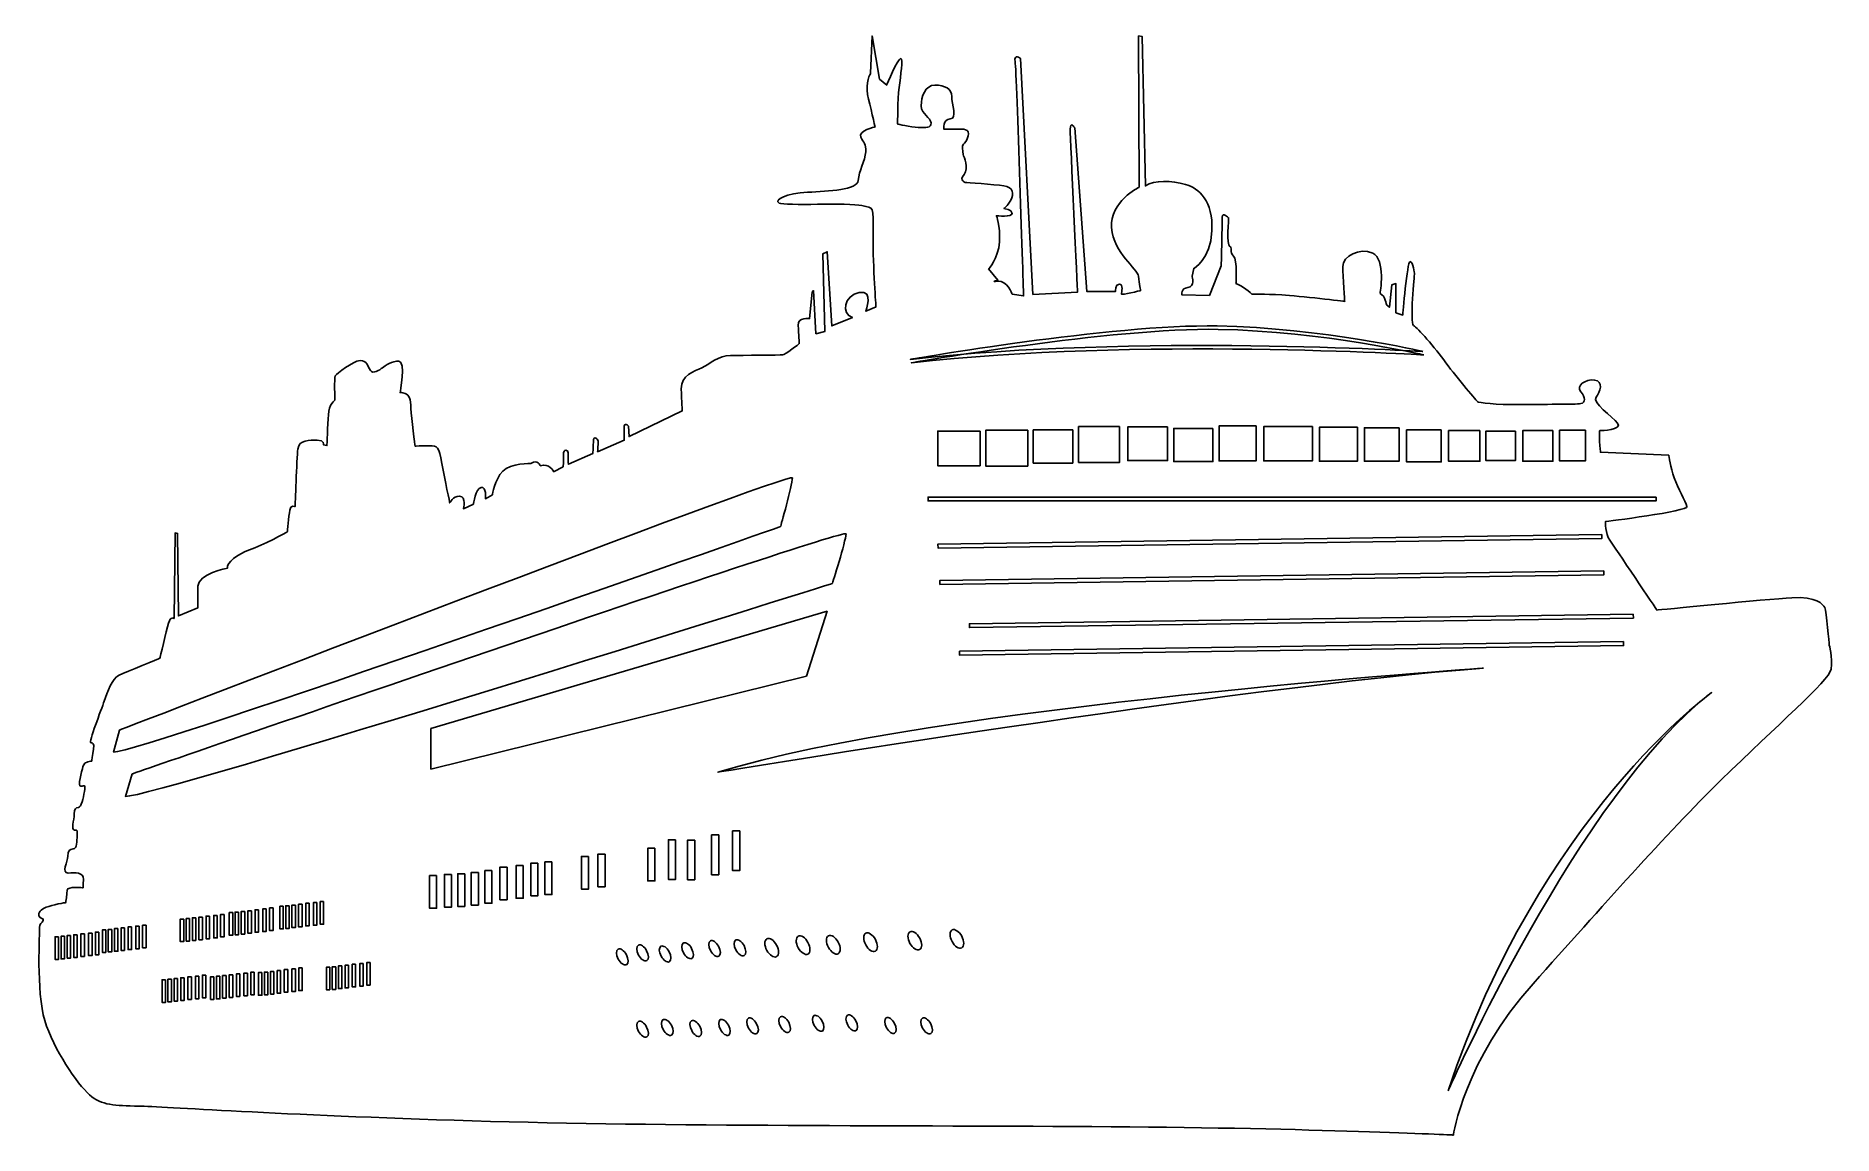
# Model space of a CAD drawing. Header units: centimetres. Extents: x -11 to 11, y -6.7 to 6.7.
import ezdxf

# ---------------------------------------------------------------- set-up
doc = ezdxf.new("R2010")
doc.units = ezdxf.units.CM
doc.header["$MEASUREMENT"] = 0
doc.layers.add('Camada 1', color=7, linetype='Continuous')

msp = doc.modelspace()

# ---------------------------------------------------------------- linework, layer by layer
at = {"layer": 'Camada 1'}
for points, knots in [([(2.14525, -6.60543), (-0.33868, -6.58781), (-3.27236, -6.60543), (-5.64816, -6.53349), (-5.64816, -6.53349), (-8.02401, -6.46147), (-9.42186, -6.35947), (-9.71581, -6.35373), (-9.71581, -6.35373), (-10.00979, -6.34757), (-10.16581, -6.34757), (-10.31583, -6.21546), (-10.31583, -6.21546), (-10.46582, -6.08346), (-10.75377, -5.66354), (-10.86182, -5.30979), (-10.86182, -5.30979), (-10.9698, -4.95562), (-10.92177, -4.21783), (-10.92476, -4.17274), (-10.92476, -4.17274), (-10.9277, -4.12768), (-10.8947, -4.12149), (-10.87981, -4.08879), (-10.87981, -4.08879), (-10.86481, -4.05574), (-10.92476, -4.07381), (-10.93381, -4.03183), (-10.93381, -4.03183), (-10.94275, -3.98947), (-10.91275, -3.95682), (-10.84372, -3.92679), (-10.84372, -3.92679), (-10.77482, -3.89676), (-10.60681, -3.86983), (-10.60681, -3.86983), (-10.60681, -3.86983), (-10.60681, -3.86983), (-10.58871, -3.76471), (-10.58871, -3.71658), (-10.58871, -3.71658), (-10.58871, -3.66888), (-10.39374, -3.6897), (-10.39374, -3.6897), (-10.39374, -3.6897), (-10.39374, -3.6897), (-10.39684, -3.68081), (-10.39078, -3.58768), (-10.39078, -3.58768), (-10.3848, -3.49492), (-10.49275, -3.5068), (-10.57681, -3.50992), (-10.57681, -3.50992), (-10.66082, -3.51257), (-10.58276, -3.36861), (-10.58276, -3.30286), (-10.58276, -3.30286), (-10.58276, -3.23663), (-10.5618, -3.21586), (-10.51378, -3.21586), (-10.51378, -3.21586), (-10.46584, -3.21586), (-10.46885, -3.11693), (-10.46885, -3.05375), (-10.46885, -3.05375), (-10.46885, -2.99062), (-10.45086, -2.98488), (-10.49877, -2.98488), (-10.49877, -2.98488), (-10.54677, -2.98488), (-10.5048, -2.86479), (-10.50187, -2.7897), (-10.50187, -2.7897), (-10.49877, -2.71469), (-10.48684, -2.71776), (-10.45086, -2.7089), (-10.45086, -2.7089), (-10.41474, -2.69956), (-10.39376, -2.60383), (-10.37876, -2.51372), (-10.37876, -2.51372), (-10.36389, -2.42366), (-10.37291, -2.44485), (-10.42086, -2.45104), (-10.42086, -2.45104), (-10.46886, -2.45678), (-10.40882, -2.27395), (-10.39686, -2.20773), (-10.39686, -2.20773), (-10.38482, -2.14198), (-10.2888, -2.14198), (-10.2888, -2.14198), (-10.2888, -2.14198), (-10.2888, -2.14198), (-10.27986, -2.07306), (-10.26792, -1.99799), (-10.26792, -1.99799), (-10.25588, -1.92295), (-10.2739, -1.91981), (-10.30083, -1.91981), (-10.30083, -1.91981), (-10.32784, -1.91981), (-10.17484, -1.51801), (-10.13586, -1.40983), (-10.13586, -1.40983), (-10.09689, -1.30209), (-10.04294, -1.13379), (-9.95584, -1.09492), (-9.95584, -1.09492), (-9.86882, -1.05613), (-9.45795, -0.88786), (-9.45795, -0.88786), (-9.45795, -0.88786), (-9.45795, -0.88786), (-9.3799, -0.54919), (-9.35296, -0.45908), (-9.35296, -0.45908), (-9.32592, -0.36902), (-9.28396, -0.40212), (-9.28396, -0.40212), (-9.28396, -0.40212), (-9.28396, -0.40212), (-9.27192, 0.64177), (-9.27192, 0.64177), (-9.27192, 0.64177), (-9.27192, 0.64177), (-9.24189, 0.63603), (-9.24189, 0.63603), (-9.24189, 0.63603), (-9.24189, 0.63603), (-9.23281, -0.37214), (-9.23281, -0.37214), (-9.23281, -0.37214), (-9.23281, -0.37214), (-8.9959, -0.27321), (-8.9959, -0.27321), (-8.9959, -0.27321), (-8.9959, -0.27321), (-8.9959, -0.15616), (-8.9959, -0.00916), (-8.9959, -0.00916), (-8.9959, 0.13787), (-8.63292, 0.21296), (-8.63292, 0.21296), (-8.63292, 0.21296), (-8.64795, 0.27879), (-8.5129, 0.38383), (-8.36291, 0.43508), (-8.36291, 0.43508), (-8.21297, 0.48588), (-7.90396, 0.65368), (-7.90396, 0.65368), (-7.90396, 0.65368), (-7.90396, 0.65368), (-7.88597, 0.84577), (-7.87393, 0.91776), (-7.87393, 0.91776), (-7.86202, 0.98975), (-7.80802, 0.96277), (-7.80802, 0.96277), (-7.80802, 0.96277), (-7.80802, 0.96277), (-7.78992, 1.54795), (-7.77492, 1.66495), (-7.77492, 1.66495), (-7.75992, 1.78195), (-7.63096, 1.77269), (-7.53801, 1.77269), (-7.53801, 1.77269), (-7.44493, 1.77269), (-7.46305, 1.71882), (-7.46305, 1.71882), (-7.46305, 1.71882), (-7.46305, 1.71882), (-7.42098, 1.70686), (-7.42098, 1.70686), (-7.42098, 1.70686), (-7.42098, 1.70686), (-7.40905, 1.96163), (-7.40299, 2.08487), (-7.40299, 2.08487), (-7.39704, 2.20761), (-7.32195, 2.26458), (-7.32195, 2.26458), (-7.32195, 2.26458), (-7.32195, 2.26458), (-7.33399, 2.53483), (-7.31893, 2.55869), (-7.31893, 2.55869), (-7.30395, 2.58261), (-7.10303, 2.74146), (-7.01603, 2.74467), (-7.01603, 2.74467), (-6.92901, 2.74766), (-6.92292, 2.67572), (-6.89004, 2.62492), (-6.89004, 2.62492), (-6.85694, 2.5738), (-6.77899, 2.63077), (-6.74301, 2.65762), (-6.74301, 2.65762), (-6.707, 2.685), (-6.62598, 2.74147), (-6.54193, 2.73882), (-6.54193, 2.73882), (-6.45792, 2.73578), (-6.52695, 2.3547), (-6.52695, 2.3547), (-6.52695, 2.3547), (-6.52695, 2.3547), (-6.50893, 2.3578), (-6.46401, 2.34274), (-6.46401, 2.34274), (-6.41895, 2.32776), (-6.398, 2.27696), (-6.39501, 2.15991), (-6.39501, 2.15991), (-6.39205, 2.04291), (-6.34545, 1.70065), (-6.34545, 1.70065), (-6.34545, 1.70065), (-6.34545, 1.70065), (-6.26891, 1.70557), (-6.17, 1.70557), (-6.17, 1.70557), (-6.07099, 1.70557), (-6.053, 1.69626), (-6.01702, 1.48919), (-6.01702, 1.48919), (-5.98101, 1.28255), (-5.92095, 1.00783), (-5.92095, 1.00783), (-5.92095, 1.00783), (-5.92095, 1.00783), (-5.88806, 1.09178), (-5.80096, 1.08908), (-5.80096, 1.08908), (-5.71394, 1.08598), (-5.75601, 0.93589), (-5.75601, 0.93589), (-5.75601, 0.93589), (-5.75601, 0.93589), (-5.63303, 0.99285), (-5.63303, 0.99285), (-5.63303, 0.99285), (-5.63303, 0.99285), (-5.60898, 1.18179), (-5.53998, 1.19682), (-5.53998, 1.19682), (-5.47095, 1.21185), (-5.48595, 1.05905), (-5.48595, 1.05905), (-5.48595, 1.05905), (-5.48595, 1.05905), (-5.40194, 1.10675), (-5.40194, 1.10675), (-5.40194, 1.10675), (-5.40194, 1.10675), (-5.37204, 1.29259), (-5.276, 1.39462), (-5.276, 1.39462), (-5.18006, 1.49664), (-4.93098, 1.48778), (-4.93098, 1.48778), (-4.93098, 1.48778), (-4.84697, 1.54792), (-4.81694, 1.4609), (-4.81694, 1.4609), (-4.81694, 1.4609), (-4.70896, 1.49979), (-4.65509, 1.38896), (-4.65509, 1.38896), (-4.65509, 1.38896), (-4.65509, 1.38896), (-4.53806, 1.44899), (-4.53806, 1.44899), (-4.53806, 1.44899), (-4.53806, 1.44899), (-4.53203, 1.50905), (-4.53512, 1.59287), (-4.53512, 1.59287), (-4.53806, 1.67682), (-4.47802, 1.65568), (-4.47802, 1.61986), (-4.47802, 1.61986), (-4.47802, 1.58361), (-4.47506, 1.47894), (-4.47506, 1.47894), (-4.47506, 1.47894), (-4.47506, 1.47894), (-4.17809, 1.6106), (-4.17809, 1.6106), (-4.17809, 1.6106), (-4.17809, 1.6106), (-4.16907, 1.68561), (-4.16907, 1.7607), (-4.16907, 1.7607), (-4.16907, 1.83579), (-4.11507, 1.79073), (-4.11208, 1.7607), (-4.11208, 1.7607), (-4.10912, 1.73067), (-4.11806, 1.63174), (-4.11806, 1.63174), (-4.11806, 1.63174), (-4.11806, 1.63174), (-3.79405, 1.77266), (-3.79405, 1.77266), (-3.79405, 1.77266), (-3.79405, 1.77266), (-3.79117, 1.83889), (-3.79405, 1.92278), (-3.79405, 1.92278), (-3.79715, 2.00668), (-3.74002, 1.94355), (-3.74002, 1.94355), (-3.74002, 1.94355), (-3.74002, 1.94355), (-3.73407, 1.81769), (-3.73407, 1.81769), (-3.73407, 1.81769), (-3.73407, 1.81769), (-3.08613, 2.12992), (-3.08613, 2.12992), (-3.08613, 2.12992), (-3.08613, 2.12992), (-3.09208, 2.23766), (-3.09817, 2.39969), (-3.09817, 2.39969), (-3.10412, 2.56175), (-2.93611, 2.61562), (-2.84626, 2.65761), (-2.84626, 2.65761), (-2.75617, 2.69997), (-2.64224, 2.80773), (-2.49828, 2.80773), (-2.49828, 2.80773), (-2.35435, 2.80773), (-1.89223, 2.81389), (-1.86217, 2.81389), (-1.86217, 2.81389), (-1.83235, 2.81389), (-1.65815, 2.95166), (-1.65815, 2.95166), (-1.65815, 2.95166), (-1.65815, 2.95166), (-1.66413, 3.06564), (-1.67029, 3.17383), (-1.67029, 3.17383), (-1.67624, 3.28157), (-1.53231, 3.25773), (-1.53231, 3.25773), (-1.53231, 3.25773), (-1.53231, 3.25773), (-1.50228, 3.58184), (-1.50228, 3.58184), (-1.50228, 3.58184), (-1.50228, 3.58184), (-1.48418, 3.59946), (-1.48418, 3.59946), (-1.48418, 3.59946), (-1.48418, 3.59946), (-1.45436, 3.0718), (-1.45436, 3.0718), (-1.45436, 3.0718), (-1.45436, 3.0718), (-1.34617, 3.10188), (-1.34617, 3.10188), (-1.34617, 3.10188), (-1.34617, 3.10188), (-1.37025, 4.04949), (-1.37025, 4.04949), (-1.37025, 4.04949), (-1.37025, 4.04949), (-1.31614, 4.07378), (-1.31614, 4.07378), (-1.31614, 4.07378), (-1.31614, 4.07378), (-1.26227, 3.16766), (-1.26227, 3.16766), (-1.26227, 3.16766), (-1.26227, 3.16766), (-1.01012, 3.26968), (-1.01012, 3.26968), (-1.01012, 3.26968), (-1.15408, 3.31778), (-1.11214, 3.53987), (-0.92622, 3.57567), (-0.92622, 3.57567), (-0.74032, 3.61181), (-0.84827, 3.34784), (-0.84827, 3.34784), (-0.84827, 3.34784), (-0.84827, 3.34784), (-0.7222, 3.40166), (-0.7222, 3.40166), (-0.7222, 3.40166), (-0.7222, 3.40166), (-0.75842, 3.87545), (-0.75842, 4.26584), (-0.75842, 4.26584), (-0.75842, 4.65568), (-0.74032, 4.60144), (-0.89619, 4.63769), (-0.89619, 4.63769), (-1.05229, 4.67344), (-1.83808, 4.63147), (-1.90433, 4.66772), (-1.90433, 4.66772), (-1.97016, 4.70352), (-1.81427, 4.78736), (-1.55638, 4.79975), (-1.55638, 4.79975), (-1.29828, 4.8116), (-0.94435, 4.82978), (-0.93839, 4.94368), (-0.93839, 4.94368), (-0.93241, 5.05761), (-0.85425, 5.18347), (-0.84827, 5.29166), (-0.84827, 5.29166), (-0.84232, 5.3994), (-0.87235, 5.39363), (-0.90836, 5.47134), (-0.90836, 5.47134), (-0.94432, 5.54952), (-0.73416, 5.59765), (-0.73416, 5.59765), (-0.73416, 5.59765), (-0.73416, 5.59765), (-0.79422, 5.85551), (-0.82422, 5.99373), (-0.82422, 5.99373), (-0.85425, 6.1315), (-0.78845, 6.25165), (-0.78845, 6.25165), (-0.78845, 6.25165), (-0.78845, 6.25165), (-0.77053, 6.70743), (-0.77053, 6.70743), (-0.77053, 6.70743), (-0.77053, 6.70743), (-0.68047, 6.17974), (-0.68047, 6.17974), (-0.68047, 6.17974), (-0.68047, 6.17974), (-0.59038, 6.1078), (-0.59038, 6.1078), (-0.59038, 6.1078), (-0.59038, 6.1078), (-0.45856, 6.43149), (-0.42258, 6.43149), (-0.42258, 6.43149), (-0.38636, 6.43149), (-0.42258, 6.22744), (-0.44044, 6.07772), (-0.44044, 6.07772), (-0.45856, 5.9276), (-0.45856, 5.63354), (-0.45856, 5.63354), (-0.45856, 5.63354), (-0.45856, 5.63354), (-0.30248, 5.59158), (-0.20665, 5.59158), (-0.20665, 5.59158), (-0.11061, 5.59158), (-0.05055, 5.57962), (-0.05055, 5.6454), (-0.05055, 5.6454), (-0.05055, 5.71168), (-0.17046, 5.74748), (-0.17046, 5.85561), (-0.17046, 5.85561), (-0.17046, 5.9638), (-0.12252, 6.10781), (-0.00266, 6.10781), (-0.00266, 6.10781), (0.11746, 6.10781), (0.20133, 6.05966), (0.20133, 5.96954), (0.20133, 5.96954), (0.20133, 5.87948), (0.27335, 5.69355), (0.1835, 5.69355), (0.1835, 5.69355), (0.09338, 5.69355), (0.10555, 5.56774), (0.10555, 5.56774), (0.10555, 5.56774), (0.10555, 5.56774), (0.1954, 5.56774), (0.24948, 5.56774), (0.24948, 5.56774), (0.30335, 5.56774), (0.40537, 5.58541), (0.40537, 5.51382), (0.40537, 5.51382), (0.40537, 5.44138), (0.33938, 5.38182), (0.33338, 5.36375), (0.33338, 5.36375), (0.32735, 5.34563), (0.34531, 5.2436), (0.34531, 5.2436), (0.34531, 5.2436), (0.34531, 5.2436), (0.41728, 5.09342), (0.35147, 5.01571), (0.35147, 5.01571), (0.28519, 4.9376), (0.36933, 4.91943), (0.36933, 4.91943), (0.36933, 4.91943), (0.36933, 4.91943), (0.72326, 4.89564), (0.83725, 4.87755), (0.83725, 4.87755), (0.95136, 4.85982), (0.9633, 4.78169), (0.92131, 4.70359), (0.92131, 4.70359), (0.87945, 4.62583), (0.83725, 4.60151), (0.83725, 4.60151), (0.83725, 4.60151), (0.83725, 4.60151), (0.93925, 4.58955), (0.93925, 4.54185), (0.93925, 4.54185), (0.93925, 4.49378), (0.74732, 4.5119), (0.74732, 4.5119), (0.74732, 4.5119), (0.74732, 4.5119), (0.79526, 4.39749), (0.78336, 4.1935), (0.78336, 4.1935), (0.7714, 3.98996), (0.65131, 3.86364), (0.65131, 3.86364), (0.65131, 3.86364), (0.65131, 3.86364), (0.76524, 3.72582), (0.76524, 3.72582), (0.76524, 3.72582), (0.76524, 3.72582), (0.6575, 3.70158), (0.76524, 3.71399), (0.76524, 3.71399), (0.87338, 3.72582), (0.93926, 3.55765), (0.93926, 3.55765), (0.93926, 3.55765), (0.93926, 3.55765), (1.07743, 3.53381), (1.07743, 3.53381), (1.07743, 3.53381), (1.07743, 3.53381), (0.99337, 6.27563), (0.97543, 6.38956), (0.97543, 6.38956), (0.95736, 6.50346), (1.04126, 6.43152), (1.04126, 6.43152), (1.04126, 6.43152), (1.04126, 6.43152), (1.19136, 3.55193), (1.19136, 3.55193), (1.19136, 3.55193), (1.19136, 3.55193), (1.73717, 3.58196), (1.73717, 3.58196), (1.73717, 3.58196), (1.73717, 3.58196), (1.64732, 5.45958), (1.64732, 5.56776), (1.64732, 5.56776), (1.64732, 5.67545), (1.70143, 5.58543), (1.70143, 5.58543), (1.70143, 5.58543), (1.70143, 5.58543), (1.85132, 3.58767), (1.85132, 3.58767), (1.85132, 3.58767), (1.85132, 3.58767), (2.19928, 3.58767), (2.19928, 3.58767), (2.19928, 3.58767), (2.19928, 3.58767), (2.19333, 3.67773), (2.24722, 3.67773), (2.24722, 3.67773), (2.3013, 3.67773), (2.27127, 3.57576), (2.27127, 3.55764), (2.27127, 3.55764), (2.27127, 3.53997), (2.50506, 3.59955), (2.50506, 3.59955), (2.50506, 3.59955), (2.50506, 3.59955), (2.49318, 3.67773), (2.48127, 3.77357), (2.48127, 3.77357), (2.46939, 3.86985), (2.17523, 4.04956), (2.15141, 4.3679), (2.15141, 4.3679), (2.12733, 4.68593), (2.48743, 4.85981), (2.48743, 4.85981), (2.48743, 4.85981), (2.48743, 4.85981), (2.48128, 6.70743), (2.48128, 6.70743), (2.48128, 6.70743), (2.48128, 6.70743), (2.52327, 6.70169), (2.52327, 6.70169), (2.52327, 6.70169), (2.52327, 6.70169), (2.56518, 4.87757), (2.56518, 4.87757), (2.56518, 4.87757), (2.67339, 4.94951), (2.8831, 4.94377), (3.05138, 4.89564), (3.05138, 4.89564), (3.21918, 4.84749), (3.3932, 4.69159), (3.37523, 4.33173), (3.37523, 4.33173), (3.35716, 3.97184), (3.15332, 3.86987), (3.15332, 3.86987), (3.15332, 3.86987), (3.15332, 3.86987), (3.13525, 3.77359), (3.13525, 3.77359), (3.13525, 3.77359), (3.13525, 3.77359), (3.17121, 3.64199), (3.08138, 3.63582), (3.08138, 3.63582), (2.99126, 3.6296), (3.00939, 3.5457), (3.00939, 3.5457), (3.00939, 3.5457), (3.00939, 3.5457), (3.34523, 3.53998), (3.34523, 3.53998), (3.34523, 3.53998), (3.34523, 3.53998), (3.48911, 3.89987), (3.48911, 3.89987), (3.48911, 3.89987), (3.48911, 3.89987), (3.50133, 4.42181), (3.50133, 4.49381), (3.50133, 4.49381), (3.50133, 4.56581), (3.57901, 4.48765), (3.57901, 4.48765), (3.57901, 4.48765), (3.57901, 4.48765), (3.55522, 4.14589), (3.59113, 4.13972), (3.59113, 4.13972), (3.62717, 4.13387), (3.59113, 4.06196), (3.63907, 4.01957), (3.63907, 4.01957), (3.68722, 3.97766), (3.66915, 3.68397), (3.66915, 3.68397), (3.66915, 3.68397), (3.73538, 3.67156), (3.86118, 3.55766), (3.86118, 3.55766), (3.86118, 3.55766), (3.86118, 3.55766), (4.01115, 3.55766), (4.22728, 3.5457), (4.22728, 3.5457), (4.44323, 3.53379), (4.99518, 3.46802), (4.99518, 3.46802), (4.99518, 3.46802), (4.99518, 3.46802), (4.97118, 3.76779), (4.97118, 3.89366), (4.97118, 3.89366), (4.97118, 4.01955), (5.17488, 4.12768), (5.33699, 4.05572), (5.33699, 4.05572), (5.49899, 3.98378), (5.42705, 3.56381), (5.42705, 3.56381), (5.42705, 3.56381), (5.49304, 3.53378), (5.50516, 3.42554), (5.50516, 3.42554), (5.50516, 3.42554), (5.50516, 3.42554), (5.54098, 3.39556), (5.54098, 3.39556), (5.54098, 3.39556), (5.54098, 3.39556), (5.57106, 3.67155), (5.57106, 3.67155), (5.57106, 3.67155), (5.57106, 3.67155), (5.61913, 3.68396), (5.61913, 3.68396), (5.61913, 3.68396), (5.61913, 3.68396), (5.61913, 3.32982), (5.61913, 3.32982), (5.61913, 3.32982), (5.61913, 3.32982), (5.70303, 3.29979), (5.70303, 3.29979), (5.70303, 3.29979), (5.70303, 3.29979), (5.7569, 3.95371), (5.79309, 3.95371), (5.79309, 3.95371), (5.82891, 3.95371), (5.84696, 3.80361), (5.84696, 3.80361), (5.84696, 3.80361), (5.84696, 3.80361), (5.7869, 3.20388), (5.83505, 3.17393), (5.83505, 3.17393), (5.88299, 3.1439), (6.09291, 2.90985), (6.23097, 2.71776), (6.23097, 2.71776), (6.36895, 2.52607), (6.62107, 2.23778), (6.62107, 2.23778), (6.62107, 2.23778), (6.62107, 2.23778), (6.8489, 2.20198), (7.12492, 2.2077), (7.12492, 2.2077), (7.40091, 2.21386), (7.81493, 2.2077), (7.87475, 2.22011), (7.87475, 2.22011), (7.93481, 2.23202), (7.93481, 2.29205), (7.87475, 2.36404), (7.87475, 2.36404), (7.81493, 2.43603), (7.92886, 2.51988), (8.04297, 2.50797), (8.04297, 2.50797), (8.1569, 2.49606), (8.11491, 2.35787), (8.06083, 2.29781), (8.06083, 2.29781), (8.00678, 2.23775), (8.26488, 2.05797), (8.32488, 1.97983), (8.32488, 1.97983), (8.38473, 1.90167), (8.12692, 1.88977), (8.10874, 1.88977), (8.10874, 1.88977), (8.09088, 1.88977), (8.11488, 1.62569), (8.11488, 1.62569), (8.11488, 1.62569), (8.11488, 1.62569), (8.94864, 1.58987), (8.94864, 1.58987), (8.94864, 1.58987), (8.94864, 1.58987), (8.96676, 1.43977), (9.01492, 1.31388), (9.01492, 1.31388), (9.06284, 1.18807), (9.14689, 1.02599), (9.17081, 0.9659), (9.17081, 0.9659), (9.1946, 0.90587), (8.175, 0.78006), (8.175, 0.78006), (8.175, 0.78006), (8.175, 0.78006), (8.175, 0.62994), (8.22882, 0.55172), (8.22882, 0.55172), (8.28269, 0.47404), (8.80471, -0.30003), (8.80471, -0.30003), (8.80471, -0.30003), (8.80471, -0.30003), (10.14268, -0.16803), (10.4487, -0.14991), (10.4487, -0.14991), (10.75477, -0.13184), (10.82671, -0.22807), (10.85079, -0.27006), (10.85079, -0.27006), (10.87463, -0.31197), (10.90466, -0.72001), (10.90466, -0.72001), (10.90466, -0.72001), (10.90466, -0.72001), (10.9526, -0.8759), (10.9285, -1.01984), (10.9285, -1.01984), (10.90466, -1.16383), (10.25664, -1.71575), (9.58455, -2.37596), (9.58455, -2.37596), (8.91288, -3.0357), (8.13286, -3.92372), (7.29291, -4.85987), (7.29291, -4.85987), (6.45283, -5.79557), (6.32075, -6.70746), (6.32075, -6.70746), (6.32075, -6.70746), (6.32075, -6.70746), (4.62911, -6.62347), (2.14525, -6.60543)], [0, 0, 0, 0, 0.00478469, 0.00478469, 0.00478469, 0.00478469, 0.00956938, 0.00956938, 0.00956938, 0.00956938, 0.01435407, 0.01435407, 0.01435407, 0.01435407, 0.01913876, 0.01913876, 0.01913876, 0.01913876, 0.02392344, 0.02392344, 0.02392344, 0.02392344, 0.02870813, 0.02870813, 0.02870813, 0.02870813, 0.03349282, 0.03349282, 0.03349282, 0.03349282, 0.03827751, 0.03827751, 0.03827751, 0.03827751, 0.0430622, 0.0430622, 0.0430622, 0.0430622, 0.04784689, 0.04784689, 0.04784689, 0.04784689, 0.05263158, 0.05263158, 0.05263158, 0.05263158, 0.05741627, 0.05741627, 0.05741627, 0.05741627, 0.06220096, 0.06220096, 0.06220096, 0.06220096, 0.06698565, 0.06698565, 0.06698565, 0.06698565, 0.07177033, 0.07177033, 0.07177033, 0.07177033, 0.07655502, 0.07655502, 0.07655502, 0.07655502, 0.08133971, 0.08133971, 0.08133971, 0.08133971, 0.0861244, 0.0861244, 0.0861244, 0.0861244, 0.09090909, 0.09090909, 0.09090909, 0.09090909, 0.09569378, 0.09569378, 0.09569378, 0.09569378, 0.10047847, 0.10047847, 0.10047847, 0.10047847, 0.10526316, 0.10526316, 0.10526316, 0.10526316, 0.11004785, 0.11004785, 0.11004785, 0.11004785, 0.11483254, 0.11483254, 0.11483254, 0.11483254, 0.11961722, 0.11961722, 0.11961722, 0.11961722, 0.12440191, 0.12440191, 0.12440191, 0.12440191, 0.1291866, 0.1291866, 0.1291866, 0.1291866, 0.13397129, 0.13397129, 0.13397129, 0.13397129, 0.13875598, 0.13875598, 0.13875598, 0.13875598, 0.14354067, 0.14354067, 0.14354067, 0.14354067, 0.14832536, 0.14832536, 0.14832536, 0.14832536, 0.15311005, 0.15311005, 0.15311005, 0.15311005, 0.15789474, 0.15789474, 0.15789474, 0.15789474, 0.16267943, 0.16267943, 0.16267943, 0.16267943, 0.16746411, 0.16746411, 0.16746411, 0.16746411, 0.1722488, 0.1722488, 0.1722488, 0.1722488, 0.17703349, 0.17703349, 0.17703349, 0.17703349, 0.18181818, 0.18181818, 0.18181818, 0.18181818, 0.18660287, 0.18660287, 0.18660287, 0.18660287, 0.19138756, 0.19138756, 0.19138756, 0.19138756, 0.19617225, 0.19617225, 0.19617225, 0.19617225, 0.20095694, 0.20095694, 0.20095694, 0.20095694, 0.20574163, 0.20574163, 0.20574163, 0.20574163, 0.21052632, 0.21052632, 0.21052632, 0.21052632, 0.215311, 0.215311, 0.215311, 0.215311, 0.22009569, 0.22009569, 0.22009569, 0.22009569, 0.22488038, 0.22488038, 0.22488038, 0.22488038, 0.22966507, 0.22966507, 0.22966507, 0.22966507, 0.23444976, 0.23444976, 0.23444976, 0.23444976, 0.23923445, 0.23923445, 0.23923445, 0.23923445, 0.24401914, 0.24401914, 0.24401914, 0.24401914, 0.24880383, 0.24880383, 0.24880383, 0.24880383, 0.25358852, 0.25358852, 0.25358852, 0.25358852, 0.25837321, 0.25837321, 0.25837321, 0.25837321, 0.26315789, 0.26315789, 0.26315789, 0.26315789, 0.26794258, 0.26794258, 0.26794258, 0.26794258, 0.27272727, 0.27272727, 0.27272727, 0.27272727, 0.27751196, 0.27751196, 0.27751196, 0.27751196, 0.28229665, 0.28229665, 0.28229665, 0.28229665, 0.28708134, 0.28708134, 0.28708134, 0.28708134, 0.29186603, 0.29186603, 0.29186603, 0.29186603, 0.29665072, 0.29665072, 0.29665072, 0.29665072, 0.30143541, 0.30143541, 0.30143541, 0.30143541, 0.3062201, 0.3062201, 0.3062201, 0.3062201, 0.31100478, 0.31100478, 0.31100478, 0.31100478, 0.31578947, 0.31578947, 0.31578947, 0.31578947, 0.32057416, 0.32057416, 0.32057416, 0.32057416, 0.32535885, 0.32535885, 0.32535885, 0.32535885, 0.33014354, 0.33014354, 0.33014354, 0.33014354, 0.33492823, 0.33492823, 0.33492823, 0.33492823, 0.33971292, 0.33971292, 0.33971292, 0.33971292, 0.34449761, 0.34449761, 0.34449761, 0.34449761, 0.3492823, 0.3492823, 0.3492823, 0.3492823, 0.35406699, 0.35406699, 0.35406699, 0.35406699, 0.35885167, 0.35885167, 0.35885167, 0.35885167, 0.36363636, 0.36363636, 0.36363636, 0.36363636, 0.36842105, 0.36842105, 0.36842105, 0.36842105, 0.37320574, 0.37320574, 0.37320574, 0.37320574, 0.37799043, 0.37799043, 0.37799043, 0.37799043, 0.38277512, 0.38277512, 0.38277512, 0.38277512, 0.38755981, 0.38755981, 0.38755981, 0.38755981, 0.3923445, 0.3923445, 0.3923445, 0.3923445, 0.39712919, 0.39712919, 0.39712919, 0.39712919, 0.40191388, 0.40191388, 0.40191388, 0.40191388, 0.40669856, 0.40669856, 0.40669856, 0.40669856, 0.41148325, 0.41148325, 0.41148325, 0.41148325, 0.41626794, 0.41626794, 0.41626794, 0.41626794, 0.42105263, 0.42105263, 0.42105263, 0.42105263, 0.42583732, 0.42583732, 0.42583732, 0.42583732, 0.43062201, 0.43062201, 0.43062201, 0.43062201, 0.4354067, 0.4354067, 0.4354067, 0.4354067, 0.44019139, 0.44019139, 0.44019139, 0.44019139, 0.44497608, 0.44497608, 0.44497608, 0.44497608, 0.44976077, 0.44976077, 0.44976077, 0.44976077, 0.45454545, 0.45454545, 0.45454545, 0.45454545, 0.45933014, 0.45933014, 0.45933014, 0.45933014, 0.46411483, 0.46411483, 0.46411483, 0.46411483, 0.46889952, 0.46889952, 0.46889952, 0.46889952, 0.47368421, 0.47368421, 0.47368421, 0.47368421, 0.4784689, 0.4784689, 0.4784689, 0.4784689, 0.48325359, 0.48325359, 0.48325359, 0.48325359, 0.48803828, 0.48803828, 0.48803828, 0.48803828, 0.49282297, 0.49282297, 0.49282297, 0.49282297, 0.49760766, 0.49760766, 0.49760766, 0.49760766, 0.50239234, 0.50239234, 0.50239234, 0.50239234, 0.50717703, 0.50717703, 0.50717703, 0.50717703, 0.51196172, 0.51196172, 0.51196172, 0.51196172, 0.51674641, 0.51674641, 0.51674641, 0.51674641, 0.5215311, 0.5215311, 0.5215311, 0.5215311, 0.52631579, 0.52631579, 0.52631579, 0.52631579, 0.53110048, 0.53110048, 0.53110048, 0.53110048, 0.53588517, 0.53588517, 0.53588517, 0.53588517, 0.54066986, 0.54066986, 0.54066986, 0.54066986, 0.54545455, 0.54545455, 0.54545455, 0.54545455, 0.55023923, 0.55023923, 0.55023923, 0.55023923, 0.55502392, 0.55502392, 0.55502392, 0.55502392, 0.55980861, 0.55980861, 0.55980861, 0.55980861, 0.5645933, 0.5645933, 0.5645933, 0.5645933, 0.56937799, 0.56937799, 0.56937799, 0.56937799, 0.57416268, 0.57416268, 0.57416268, 0.57416268, 0.57894737, 0.57894737, 0.57894737, 0.57894737, 0.58373206, 0.58373206, 0.58373206, 0.58373206, 0.58851675, 0.58851675, 0.58851675, 0.58851675, 0.59330144, 0.59330144, 0.59330144, 0.59330144, 0.59808612, 0.59808612, 0.59808612, 0.59808612, 0.60287081, 0.60287081, 0.60287081, 0.60287081, 0.6076555, 0.6076555, 0.6076555, 0.6076555, 0.61244019, 0.61244019, 0.61244019, 0.61244019, 0.61722488, 0.61722488, 0.61722488, 0.61722488, 0.62200957, 0.62200957, 0.62200957, 0.62200957, 0.62679426, 0.62679426, 0.62679426, 0.62679426, 0.63157895, 0.63157895, 0.63157895, 0.63157895, 0.63636364, 0.63636364, 0.63636364, 0.63636364, 0.64114833, 0.64114833, 0.64114833, 0.64114833, 0.64593301, 0.64593301, 0.64593301, 0.64593301, 0.6507177, 0.6507177, 0.6507177, 0.6507177, 0.65550239, 0.65550239, 0.65550239, 0.65550239, 0.66028708, 0.66028708, 0.66028708, 0.66028708, 0.66507177, 0.66507177, 0.66507177, 0.66507177, 0.66985646, 0.66985646, 0.66985646, 0.66985646, 0.67464115, 0.67464115, 0.67464115, 0.67464115, 0.67942584, 0.67942584, 0.67942584, 0.67942584, 0.68421053, 0.68421053, 0.68421053, 0.68421053, 0.68899522, 0.68899522, 0.68899522, 0.68899522, 0.6937799, 0.6937799, 0.6937799, 0.6937799, 0.69856459, 0.69856459, 0.69856459, 0.69856459, 0.70334928, 0.70334928, 0.70334928, 0.70334928, 0.70813397, 0.70813397, 0.70813397, 0.70813397, 0.71291866, 0.71291866, 0.71291866, 0.71291866, 0.71770335, 0.71770335, 0.71770335, 0.71770335, 0.72248804, 0.72248804, 0.72248804, 0.72248804, 0.72727273, 0.72727273, 0.72727273, 0.72727273, 0.73205742, 0.73205742, 0.73205742, 0.73205742, 0.73684211, 0.73684211, 0.73684211, 0.73684211, 0.74162679, 0.74162679, 0.74162679, 0.74162679, 0.74641148, 0.74641148, 0.74641148, 0.74641148, 0.75119617, 0.75119617, 0.75119617, 0.75119617, 0.75598086, 0.75598086, 0.75598086, 0.75598086, 0.76076555, 0.76076555, 0.76076555, 0.76076555, 0.76555024, 0.76555024, 0.76555024, 0.76555024, 0.77033493, 0.77033493, 0.77033493, 0.77033493, 0.77511962, 0.77511962, 0.77511962, 0.77511962, 0.77990431, 0.77990431, 0.77990431, 0.77990431, 0.784689, 0.784689, 0.784689, 0.784689, 0.78947368, 0.78947368, 0.78947368, 0.78947368, 0.79425837, 0.79425837, 0.79425837, 0.79425837, 0.79904306, 0.79904306, 0.79904306, 0.79904306, 0.80382775, 0.80382775, 0.80382775, 0.80382775, 0.80861244, 0.80861244, 0.80861244, 0.80861244, 0.81339713, 0.81339713, 0.81339713, 0.81339713, 0.81818182, 0.81818182, 0.81818182, 0.81818182, 0.82296651, 0.82296651, 0.82296651, 0.82296651, 0.8277512, 0.8277512, 0.8277512, 0.8277512, 0.83253589, 0.83253589, 0.83253589, 0.83253589, 0.83732057, 0.83732057, 0.83732057, 0.83732057, 0.84210526, 0.84210526, 0.84210526, 0.84210526, 0.84688995, 0.84688995, 0.84688995, 0.84688995, 0.85167464, 0.85167464, 0.85167464, 0.85167464, 0.85645933, 0.85645933, 0.85645933, 0.85645933, 0.86124402, 0.86124402, 0.86124402, 0.86124402, 0.86602871, 0.86602871, 0.86602871, 0.86602871, 0.8708134, 0.8708134, 0.8708134, 0.8708134, 0.87559809, 0.87559809, 0.87559809, 0.87559809, 0.88038278, 0.88038278, 0.88038278, 0.88038278, 0.88516746, 0.88516746, 0.88516746, 0.88516746, 0.88995215, 0.88995215, 0.88995215, 0.88995215, 0.89473684, 0.89473684, 0.89473684, 0.89473684, 0.89952153, 0.89952153, 0.89952153, 0.89952153, 0.90430622, 0.90430622, 0.90430622, 0.90430622, 0.90909091, 0.90909091, 0.90909091, 0.90909091, 0.9138756, 0.9138756, 0.9138756, 0.9138756, 0.91866029, 0.91866029, 0.91866029, 0.91866029, 0.92344498, 0.92344498, 0.92344498, 0.92344498, 0.92822967, 0.92822967, 0.92822967, 0.92822967, 0.93301435, 0.93301435, 0.93301435, 0.93301435, 0.93779904, 0.93779904, 0.93779904, 0.93779904, 0.94258373, 0.94258373, 0.94258373, 0.94258373, 0.94736842, 0.94736842, 0.94736842, 0.94736842, 0.95215311, 0.95215311, 0.95215311, 0.95215311, 0.9569378, 0.9569378, 0.9569378, 0.9569378, 0.96172249, 0.96172249, 0.96172249, 0.96172249, 0.96650718, 0.96650718, 0.96650718, 0.96650718, 0.97129187, 0.97129187, 0.97129187, 0.97129187, 0.97607656, 0.97607656, 0.97607656, 0.97607656, 0.98086124, 0.98086124, 0.98086124, 0.98086124, 0.98564593, 0.98564593, 0.98564593, 0.98564593, 0.99043062, 0.99043062, 0.99043062, 0.99043062, 1, 1, 1, 1]), ([(5.94904, 2.85594), (5.94904, 2.85594), (4.72497, 3.14389), (3.44135, 3.16773), (3.44135, 3.16773), (2.15741, 3.19152), (-0.30245, 2.75972), (-0.30245, 2.75972), (-0.30245, 2.75972), (2.43339, 3.07189), (5.94904, 2.85594), (5.94904, 2.85594)], [0, 0, 0, 0, 0.25, 0.25, 0.25, 0.25, 0.5, 0.5, 0.5, 0.5, 1, 1, 1, 1]), ([(5.961, 2.81398), (5.961, 2.81398), (4.73709, 3.10198), (3.45325, 3.12577), (3.45325, 3.12577), (2.16931, 3.15006), (-0.29052, 2.71776), (-0.29052, 2.71776), (-0.29052, 2.71776), (2.44527, 3.02996), (5.961, 2.81398), (5.961, 2.81398)], [0, 0, 0, 0, 0.25, 0.25, 0.25, 0.25, 0.5, 0.5, 0.5, 0.5, 1, 1, 1, 1]), ([(0.54804, 1.88534), (0.54804, 1.88534), (0.03049, 1.88534), (0.03049, 1.88534), (0.03049, 1.88534), (0.03049, 1.88534), (0.03049, 1.46232), (0.03049, 1.46232), (0.03049, 1.46232), (0.03049, 1.46232), (0.54804, 1.46233), (0.54804, 1.46233), (0.54804, 1.46233), (0.54804, 1.46233), (0.54804, 1.88534), (0.54804, 1.88534)], [0, 0, 0, 0, 0.2, 0.2, 0.2, 0.2, 0.4, 0.4, 0.4, 0.4, 0.6, 0.6, 0.6, 0.6, 1, 1, 1, 1]), ([(1.12828, 1.89458), (1.12828, 1.89458), (0.61559, 1.89458), (0.61559, 1.89458), (0.61559, 1.89458), (0.61559, 1.89458), (0.61559, 1.45791), (0.61559, 1.45791), (0.61559, 1.45791), (0.61559, 1.45791), (1.12828, 1.45791), (1.12828, 1.45791), (1.12828, 1.45791), (1.12828, 1.45791), (1.12828, 1.89458), (1.12828, 1.89458)], [0, 0, 0, 0, 0.2, 0.2, 0.2, 0.2, 0.4, 0.4, 0.4, 0.4, 0.6, 0.6, 0.6, 0.6, 1, 1, 1, 1]), ([(1.67737, 1.89905), (1.67737, 1.89905), (1.19588, 1.89905), (1.19588, 1.89905), (1.19588, 1.89905), (1.19588, 1.89905), (1.19588, 1.49416), (1.19588, 1.49416), (1.19588, 1.49416), (1.19588, 1.49416), (1.67737, 1.49416), (1.67737, 1.49416), (1.67737, 1.49416), (1.67737, 1.49416), (1.67737, 1.89905), (1.67737, 1.89905)], [0, 0, 0, 0, 0.2, 0.2, 0.2, 0.2, 0.4, 0.4, 0.4, 0.4, 0.6, 0.6, 0.6, 0.6, 1, 1, 1, 1]), ([(2.24876, 1.93921), (2.24876, 1.93921), (1.74936, 1.93921), (1.74936, 1.93921), (1.74936, 1.93921), (1.74936, 1.93921), (1.74936, 1.50299), (1.74936, 1.50299), (1.74936, 1.50299), (1.74936, 1.50299), (2.24876, 1.50299), (2.24876, 1.50299), (2.24876, 1.50299), (2.24876, 1.50299), (2.24876, 1.93921), (2.24876, 1.93921)], [0, 0, 0, 0, 0.2, 0.2, 0.2, 0.2, 0.4, 0.4, 0.4, 0.4, 0.6, 0.6, 0.6, 0.6, 1, 1, 1, 1]), ([(2.8337, 1.93479), (2.8337, 1.93479), (2.3479, 1.93479), (2.3479, 1.93479), (2.3479, 1.93479), (2.3479, 1.93479), (2.3479, 1.52543), (2.3479, 1.52543), (2.3479, 1.52543), (2.3479, 1.52543), (2.8337, 1.52543), (2.8337, 1.52543), (2.8337, 1.52543), (2.8337, 1.52543), (2.8337, 1.93479), (2.8337, 1.93479)], [0, 0, 0, 0, 0.2, 0.2, 0.2, 0.2, 0.4, 0.4, 0.4, 0.4, 0.6, 0.6, 0.6, 0.6, 1, 1, 1, 1]), ([(3.38721, 1.91672), (3.38721, 1.91672), (2.9103, 1.91672), (2.9103, 1.91672), (2.9103, 1.91672), (2.9103, 1.91672), (2.9103, 1.51178), (2.9103, 1.51178), (2.9103, 1.51178), (2.9103, 1.51178), (3.38718, 1.51178), (3.38718, 1.51178), (3.38718, 1.51178), (3.38718, 1.51178), (3.38718, 1.91672), (3.38718, 1.91672), (3.38718, 1.91672), (3.38718, 1.91672), (3.38721, 1.91672), (3.38721, 1.91672)], [0, 0, 0, 0, 0.16666667, 0.16666667, 0.16666667, 0.16666667, 0.33333333, 0.33333333, 0.33333333, 0.33333333, 0.5, 0.5, 0.5, 0.5, 0.66666667, 0.66666667, 0.66666667, 0.66666667, 1, 1, 1, 1]), ([(3.91376, 1.94844), (3.91376, 1.94844), (3.46381, 1.94844), (3.46381, 1.94844), (3.46381, 1.94844), (3.46381, 1.94844), (3.46381, 1.52103), (3.46381, 1.52103), (3.46381, 1.52103), (3.46381, 1.52103), (3.91376, 1.52104), (3.91376, 1.52104), (3.91376, 1.52104), (3.91376, 1.52104), (3.91376, 1.94844), (3.91376, 1.94844)], [0, 0, 0, 0, 0.2, 0.2, 0.2, 0.2, 0.4, 0.4, 0.4, 0.4, 0.6, 0.6, 0.6, 0.6, 1, 1, 1, 1]), ([(4.60225, 1.93921), (4.60225, 1.93921), (4.00832, 1.93921), (4.00832, 1.93921), (4.00832, 1.93921), (4.00832, 1.93921), (4.00832, 1.52104), (4.00832, 1.52104), (4.00832, 1.52104), (4.00832, 1.52104), (4.60225, 1.52104), (4.60225, 1.52104), (4.60225, 1.52104), (4.60225, 1.52104), (4.60225, 1.93921), (4.60225, 1.93921)], [0, 0, 0, 0, 0.2, 0.2, 0.2, 0.2, 0.4, 0.4, 0.4, 0.4, 0.6, 0.6, 0.6, 0.6, 1, 1, 1, 1]), ([(5.15113, 1.9304), (5.15113, 1.9304), (4.68766, 1.9304), (4.68766, 1.9304), (4.68766, 1.9304), (4.68766, 1.9304), (4.68766, 1.51664), (4.68766, 1.51664), (4.68766, 1.51664), (4.68766, 1.51664), (5.15113, 1.51664), (5.15113, 1.51664), (5.15113, 1.51664), (5.15113, 1.51664), (5.15113, 1.9304), (5.15113, 1.9304)], [0, 0, 0, 0, 0.2, 0.2, 0.2, 0.2, 0.4, 0.4, 0.4, 0.4, 0.6, 0.6, 0.6, 0.6, 1, 1, 1, 1]), ([(5.65956, 1.92598), (5.65956, 1.92598), (5.23654, 1.92598), (5.23654, 1.92598), (5.23654, 1.92598), (5.23654, 1.92598), (5.23654, 1.51664), (5.23654, 1.51664), (5.23654, 1.51664), (5.23654, 1.51664), (5.65956, 1.51664), (5.65956, 1.51664), (5.65956, 1.51664), (5.65956, 1.51664), (5.65956, 1.92598), (5.65956, 1.92598)], [0, 0, 0, 0, 0.2, 0.2, 0.2, 0.2, 0.4, 0.4, 0.4, 0.4, 0.6, 0.6, 0.6, 0.6, 1, 1, 1, 1]), ([(6.17253, 1.89905), (6.17253, 1.89905), (5.74946, 1.89905), (5.74946, 1.89905), (5.74946, 1.89905), (5.74946, 1.89905), (5.74946, 1.50739), (5.74946, 1.50739), (5.74946, 1.50739), (5.74946, 1.50739), (6.17253, 1.50738), (6.17253, 1.50738), (6.17253, 1.50738), (6.17253, 1.50738), (6.17253, 1.89905), (6.17253, 1.89905)], [0, 0, 0, 0, 0.2, 0.2, 0.2, 0.2, 0.4, 0.4, 0.4, 0.4, 0.6, 0.6, 0.6, 0.6, 1, 1, 1, 1]), ([(6.64497, 1.88979), (6.64497, 1.88979), (6.26262, 1.88979), (6.26262, 1.88979), (6.26262, 1.88979), (6.26262, 1.88979), (6.26262, 1.51662), (6.26262, 1.51662), (6.26262, 1.51662), (6.26262, 1.51662), (6.64497, 1.51662), (6.64497, 1.51662), (6.64497, 1.51662), (6.64497, 1.51662), (6.64497, 1.88979), (6.64497, 1.88979)], [0, 0, 0, 0, 0.2, 0.2, 0.2, 0.2, 0.4, 0.4, 0.4, 0.4, 0.6, 0.6, 0.6, 0.6, 1, 1, 1, 1]), ([(7.07682, 1.88534), (7.07682, 1.88534), (6.71699, 1.88534), (6.71699, 1.88534), (6.71699, 1.88534), (6.71699, 1.88534), (6.71699, 1.52545), (6.71699, 1.52545), (6.71699, 1.52545), (6.71699, 1.52545), (7.07682, 1.52546), (7.07682, 1.52546), (7.07682, 1.52546), (7.07682, 1.52546), (7.07682, 1.88534), (7.07682, 1.88534)], [0, 0, 0, 0, 0.2, 0.2, 0.2, 0.2, 0.4, 0.4, 0.4, 0.4, 0.6, 0.6, 0.6, 0.6, 1, 1, 1, 1]), ([(7.53614, 1.88979), (7.53614, 1.88979), (7.16694, 1.88979), (7.16694, 1.88979), (7.16694, 1.88979), (7.16694, 1.88979), (7.16694, 1.51662), (7.16694, 1.51662), (7.16694, 1.51662), (7.16694, 1.51662), (7.53614, 1.51662), (7.53614, 1.51662), (7.53614, 1.51662), (7.53614, 1.51662), (7.53614, 1.88979), (7.53614, 1.88979)], [0, 0, 0, 0, 0.2, 0.2, 0.2, 0.2, 0.4, 0.4, 0.4, 0.4, 0.6, 0.6, 0.6, 0.6, 1, 1, 1, 1]), ([(7.93175, 1.89458), (7.93175, 1.89458), (7.61689, 1.89458), (7.61689, 1.89458), (7.61689, 1.89458), (7.61689, 1.89458), (7.61689, 1.52104), (7.61689, 1.52104), (7.61689, 1.52104), (7.61689, 1.52104), (7.93175, 1.52104), (7.93175, 1.52104), (7.93175, 1.52104), (7.93175, 1.52104), (7.93175, 1.89458), (7.93175, 1.89458)], [0, 0, 0, 0, 0.2, 0.2, 0.2, 0.2, 0.4, 0.4, 0.4, 0.4, 0.6, 0.6, 0.6, 0.6, 1, 1, 1, 1]), ([(-1.88639, 0.72004), (-1.88639, 0.72004), (-1.74246, 1.22386), (-1.74246, 1.31392), (-1.74246, 1.31392), (-1.74246, 1.40404), (-9.94986, -1.76387), (-9.94986, -1.76387), (-9.94986, -1.76387), (-9.94986, -1.76387), (-10.02183, -2.03372), (-10.02183, -2.03372), (-10.02183, -2.03372), (-9.7339, -2.05182), (-1.88639, 0.72004), (-1.88639, 0.72004)], [0, 0, 0, 0, 0.2, 0.2, 0.2, 0.2, 0.4, 0.4, 0.4, 0.4, 0.6, 0.6, 0.6, 0.6, 1, 1, 1, 1]), ([(8.79286, 1.07984), (8.79286, 1.07984), (-0.08653, 1.07984), (-0.08653, 1.07984), (-0.08653, 1.07984), (-0.08653, 1.07984), (-0.08653, 1.03177), (-0.08653, 1.03177), (-0.08653, 1.03177), (-0.08653, 1.03177), (8.79286, 1.03177), (8.79286, 1.03177), (8.79286, 1.03177), (8.79286, 1.03177), (8.79286, 1.07984), (8.79286, 1.07984)], [0, 0, 0, 0, 0.2, 0.2, 0.2, 0.2, 0.4, 0.4, 0.4, 0.4, 0.6, 0.6, 0.6, 0.6, 1, 1, 1, 1]), ([(-1.25541, 0.0245), (-1.25541, 0.0245), (-1.09068, 0.53718), (-1.08803, 0.62902), (-1.08803, 0.62902), (-1.08583, 0.72128), (-9.79496, -2.2991), (-9.79496, -2.2991), (-9.79496, -2.2991), (-9.79496, -2.2991), (-9.87788, -2.57376), (-9.87788, -2.57376), (-9.87788, -2.57376), (-9.57573, -2.60027), (-1.25541, 0.0245), (-1.25541, 0.0245)], [0, 0, 0, 0, 0.2, 0.2, 0.2, 0.2, 0.4, 0.4, 0.4, 0.4, 0.6, 0.6, 0.6, 0.6, 1, 1, 1, 1]), ([(8.1323, 0.62286), (8.1323, 0.62286), (0.03359, 0.50536), (0.03359, 0.50536), (0.03359, 0.50536), (0.03359, 0.50536), (0.03425, 0.45729), (0.03425, 0.45729), (0.03425, 0.45729), (0.03425, 0.45729), (8.13267, 0.57474), (8.13267, 0.57474), (8.13267, 0.57474), (8.13267, 0.57474), (8.1323, 0.62286), (8.1323, 0.62286)], [0, 0, 0, 0, 0.2, 0.2, 0.2, 0.2, 0.4, 0.4, 0.4, 0.4, 0.6, 0.6, 0.6, 0.6, 1, 1, 1, 1]), ([(8.15609, 0.17865), (8.15609, 0.17865), (0.05743, 0.0612), (0.05743, 0.0612), (0.05743, 0.0612), (0.05743, 0.0612), (0.05833, 0.0135), (0.05833, 0.0135), (0.05833, 0.0135), (0.05833, 0.0135), (8.15696, 0.13092), (8.15696, 0.13092), (8.15696, 0.13092), (8.15696, 0.13092), (8.15609, 0.17865), (8.15609, 0.17865)], [0, 0, 0, 0, 0.2, 0.2, 0.2, 0.2, 0.4, 0.4, 0.4, 0.4, 0.6, 0.6, 0.6, 0.6, 1, 1, 1, 1]), ([(-1.57153, -1.10686), (-1.57153, -1.10686), (-1.31941, -0.31509), (-1.31941, -0.31509), (-1.31941, -0.31509), (-1.31941, -0.31509), (-6.1521, -1.74577), (-6.1521, -1.74577), (-6.1521, -1.74577), (-6.1521, -1.74577), (-6.1521, -2.24078), (-6.1521, -2.24078), (-6.1521, -2.24078), (-6.1521, -2.24078), (-1.57153, -1.10686), (-1.57153, -1.10686)], [0, 0, 0, 0, 0.2, 0.2, 0.2, 0.2, 0.4, 0.4, 0.4, 0.4, 0.6, 0.6, 0.6, 0.6, 1, 1, 1, 1]), ([(8.51595, -0.34909), (8.51595, -0.34909), (0.41753, -0.46651), (0.41753, -0.46651), (0.41753, -0.46651), (0.41753, -0.46651), (0.41819, -0.51464), (0.41819, -0.51464), (0.41819, -0.51464), (0.41819, -0.51464), (8.51687, -0.39722), (8.51687, -0.39722), (8.51687, -0.39722), (8.51687, -0.39722), (8.51595, -0.34909), (8.51595, -0.34909)], [0, 0, 0, 0, 0.2, 0.2, 0.2, 0.2, 0.4, 0.4, 0.4, 0.4, 0.6, 0.6, 0.6, 0.6, 1, 1, 1, 1]), ([(8.39609, -0.68506), (8.39609, -0.68506), (0.29767, -0.80256), (0.29767, -0.80256), (0.29767, -0.80256), (0.29767, -0.80256), (0.29833, -0.85069), (0.29833, -0.85069), (0.29833, -0.85069), (0.29833, -0.85069), (8.39672, -0.73321), (8.39672, -0.73321), (8.39672, -0.73321), (8.39672, -0.73321), (8.39609, -0.68506), (8.39609, -0.68506)], [0, 0, 0, 0, 0.2, 0.2, 0.2, 0.2, 0.4, 0.4, 0.4, 0.4, 0.6, 0.6, 0.6, 0.6, 1, 1, 1, 1]), ([(6.69043, -1.00925), (6.69043, -1.00925), (-0.03176, -1.46849), (-2.65037, -2.27832), (-2.65037, -2.27832), (-2.65034, -2.27833), (3.72085, -1.22518), (6.69043, -1.00925)], [0, 0, 0, 0, 0.33333333, 0.33333333, 0.33333333, 0.33333333, 1, 1, 1, 1]), ([(6.25833, -6.16561), (6.25833, -6.16561), (7.85115, -2.54815), (9.47109, -1.30646), (9.47109, -1.30646), (9.47109, -1.30643), (7.36519, -2.818), (6.25833, -6.16561)], [0, 0, 0, 0, 0.33333333, 0.33333333, 0.33333333, 0.33333333, 1, 1, 1, 1]), ([(-2.64063, -3.0449), (-2.64063, -3.0449), (-2.72787, -3.0449), (-2.72787, -3.0449), (-2.72787, -3.0449), (-2.72787, -3.0449), (-2.72787, -3.52941), (-2.72787, -3.52941), (-2.72787, -3.52941), (-2.72787, -3.52941), (-2.64063, -3.52941), (-2.64063, -3.52941), (-2.64063, -3.52941), (-2.64063, -3.52941), (-2.64063, -3.0449), (-2.64063, -3.0449)], [0, 0, 0, 0, 0.2, 0.2, 0.2, 0.2, 0.4, 0.4, 0.4, 0.4, 0.6, 0.6, 0.6, 0.6, 1, 1, 1, 1]), ([(-2.38433, -2.99543), (-2.38433, -2.99543), (-2.47133, -2.99543), (-2.47133, -2.99543), (-2.47133, -2.99543), (-2.47133, -2.99543), (-2.47133, -3.47994), (-2.47133, -3.47994), (-2.47133, -3.47994), (-2.47133, -3.47994), (-2.38433, -3.47993), (-2.38433, -3.47993), (-2.38433, -3.47993), (-2.38433, -3.47993), (-2.38433, -2.99543), (-2.38433, -2.99543)], [0, 0, 0, 0, 0.2, 0.2, 0.2, 0.2, 0.4, 0.4, 0.4, 0.4, 0.6, 0.6, 0.6, 0.6, 1, 1, 1, 1]), ([(-4.02668, -3.27898), (-4.02668, -3.27898), (-4.11376, -3.27898), (-4.11376, -3.27898), (-4.11376, -3.27898), (-4.11376, -3.27898), (-4.11376, -3.67768), (-4.11376, -3.67768), (-4.11376, -3.67768), (-4.11376, -3.67768), (-4.02668, -3.67768), (-4.02668, -3.67768), (-4.02668, -3.67768), (-4.02668, -3.67768), (-4.02668, -3.27898), (-4.02668, -3.27898)], [0, 0, 0, 0, 0.2, 0.2, 0.2, 0.2, 0.4, 0.4, 0.4, 0.4, 0.6, 0.6, 0.6, 0.6, 1, 1, 1, 1]), ([(-3.41925, -3.20654), (-3.41925, -3.20654), (-3.50622, -3.20654), (-3.50622, -3.20654), (-3.50622, -3.20654), (-3.50622, -3.20654), (-3.50622, -3.60574), (-3.50622, -3.60574), (-3.50622, -3.60574), (-3.50622, -3.60574), (-3.41925, -3.60574), (-3.41925, -3.60574), (-3.41925, -3.60574), (-3.41925, -3.60574), (-3.41925, -3.20654), (-3.41925, -3.20654)], [0, 0, 0, 0, 0.2, 0.2, 0.2, 0.2, 0.4, 0.4, 0.4, 0.4, 0.6, 0.6, 0.6, 0.6, 1, 1, 1, 1]), ([(-3.16723, -3.10317), (-3.16723, -3.10317), (-3.25436, -3.10317), (-3.25436, -3.10317), (-3.25436, -3.10317), (-3.25436, -3.10317), (-3.25436, -3.58768), (-3.25436, -3.58768), (-3.25436, -3.58768), (-3.25436, -3.58768), (-3.16723, -3.58767), (-3.16723, -3.58767), (-3.16723, -3.58767), (-3.16723, -3.58767), (-3.16723, -3.10317), (-3.16723, -3.10317)], [0, 0, 0, 0, 0.2, 0.2, 0.2, 0.2, 0.4, 0.4, 0.4, 0.4, 0.6, 0.6, 0.6, 0.6, 1, 1, 1, 1]), ([(-2.93329, -3.10758), (-2.93329, -3.10758), (-3.02034, -3.10758), (-3.02034, -3.10758), (-3.02034, -3.10758), (-3.02034, -3.10758), (-3.02034, -3.59209), (-3.02034, -3.59209), (-3.02034, -3.59209), (-3.02034, -3.59209), (-2.93329, -3.59209), (-2.93329, -3.59209), (-2.93329, -3.59209), (-2.93329, -3.59209), (-2.93329, -3.10758), (-2.93329, -3.10758)], [0, 0, 0, 0, 0.2, 0.2, 0.2, 0.2, 0.4, 0.4, 0.4, 0.4, 0.6, 0.6, 0.6, 0.6, 1, 1, 1, 1]), ([(-5.57166, -3.5024), (-5.57166, -3.5024), (-5.65866, -3.5024), (-5.65866, -3.5024), (-5.65866, -3.5024), (-5.65866, -3.5024), (-5.65866, -3.90115), (-5.65866, -3.90115), (-5.65866, -3.90115), (-5.65866, -3.90115), (-5.57166, -3.90115), (-5.57166, -3.90115), (-5.57166, -3.90115), (-5.57166, -3.90115), (-5.57166, -3.5024), (-5.57166, -3.5024)], [0, 0, 0, 0, 0.2, 0.2, 0.2, 0.2, 0.4, 0.4, 0.4, 0.4, 0.6, 0.6, 0.6, 0.6, 1, 1, 1, 1]), ([(-5.40664, -3.47993), (-5.40664, -3.47993), (-5.49361, -3.47993), (-5.49361, -3.47993), (-5.49361, -3.47993), (-5.49361, -3.47993), (-5.49361, -3.87863), (-5.49361, -3.87863), (-5.49361, -3.87863), (-5.49361, -3.87863), (-5.40664, -3.87863), (-5.40664, -3.87863), (-5.40664, -3.87863), (-5.40664, -3.87863), (-5.40664, -3.47993), (-5.40664, -3.47993)], [0, 0, 0, 0, 0.2, 0.2, 0.2, 0.2, 0.4, 0.4, 0.4, 0.4, 0.6, 0.6, 0.6, 0.6, 1, 1, 1, 1]), ([(-5.22215, -3.43617), (-5.22215, -3.43617), (-5.30917, -3.43617), (-5.30917, -3.43617), (-5.30917, -3.43617), (-5.30917, -3.43617), (-5.30917, -3.8354), (-5.30917, -3.8354), (-5.30917, -3.8354), (-5.30917, -3.8354), (-5.22215, -3.8354), (-5.22215, -3.8354), (-5.22215, -3.8354), (-5.22215, -3.8354), (-5.22215, -3.43617), (-5.22215, -3.43617)], [0, 0, 0, 0, 0.2, 0.2, 0.2, 0.2, 0.4, 0.4, 0.4, 0.4, 0.6, 0.6, 0.6, 0.6, 1, 1, 1, 1]), ([(-5.02567, -3.41807), (-5.02567, -3.41807), (-5.11264, -3.41807), (-5.11264, -3.41807), (-5.11264, -3.41807), (-5.11264, -3.41807), (-5.11264, -3.81727), (-5.11264, -3.81727), (-5.11264, -3.81727), (-5.11264, -3.81727), (-5.02567, -3.81728), (-5.02567, -3.81728), (-5.02567, -3.81728), (-5.02567, -3.81728), (-5.02567, -3.41807), (-5.02567, -3.41807)], [0, 0, 0, 0, 0.2, 0.2, 0.2, 0.2, 0.4, 0.4, 0.4, 0.4, 0.6, 0.6, 0.6, 0.6, 1, 1, 1, 1]), ([(-4.84557, -3.38804), (-4.84557, -3.38804), (-4.93267, -3.38804), (-4.93267, -3.38804), (-4.93267, -3.38804), (-4.93267, -3.38804), (-4.93267, -3.78724), (-4.93267, -3.78724), (-4.93267, -3.78724), (-4.93267, -3.78724), (-4.84557, -3.78725), (-4.84557, -3.78725), (-4.84557, -3.78725), (-4.84557, -3.78725), (-4.84557, -3.38804), (-4.84557, -3.38804)], [0, 0, 0, 0, 0.2, 0.2, 0.2, 0.2, 0.4, 0.4, 0.4, 0.4, 0.6, 0.6, 0.6, 0.6, 1, 1, 1, 1]), ([(-4.67459, -3.37301), (-4.67459, -3.37301), (-4.76169, -3.37301), (-4.76169, -3.37301), (-4.76169, -3.37301), (-4.76169, -3.37301), (-4.76169, -3.77221), (-4.76169, -3.77221), (-4.76169, -3.77221), (-4.76169, -3.77221), (-4.67459, -3.77222), (-4.67459, -3.77222), (-4.67459, -3.77222), (-4.67459, -3.77222), (-4.67459, -3.37301), (-4.67459, -3.37301)], [0, 0, 0, 0, 0.2, 0.2, 0.2, 0.2, 0.4, 0.4, 0.4, 0.4, 0.6, 0.6, 0.6, 0.6, 1, 1, 1, 1]), ([(-4.22914, -3.30592), (-4.22914, -3.30592), (-4.31624, -3.30592), (-4.31624, -3.30592), (-4.31624, -3.30592), (-4.31624, -3.30592), (-4.31624, -3.70467), (-4.31624, -3.70467), (-4.31624, -3.70467), (-4.31624, -3.70467), (-4.22914, -3.70467), (-4.22914, -3.70467), (-4.22914, -3.70467), (-4.22914, -3.70467), (-4.22914, -3.30592), (-4.22914, -3.30592)], [0, 0, 0, 0, 0.2, 0.2, 0.2, 0.2, 0.4, 0.4, 0.4, 0.4, 0.6, 0.6, 0.6, 0.6, 1, 1, 1, 1]), ([(-6.08157, -3.53997), (-6.08157, -3.53997), (-6.16867, -3.53997), (-6.16867, -3.53997), (-6.16867, -3.53997), (-6.16867, -3.53997), (-6.16867, -3.93867), (-6.16867, -3.93867), (-6.16867, -3.93867), (-6.16867, -3.93867), (-6.08157, -3.93867), (-6.08157, -3.93867), (-6.08157, -3.93867), (-6.08157, -3.93867), (-6.08157, -3.53997), (-6.08157, -3.53997)], [0, 0, 0, 0, 0.2, 0.2, 0.2, 0.2, 0.4, 0.4, 0.4, 0.4, 0.6, 0.6, 0.6, 0.6, 1, 1, 1, 1]), ([(-5.90009, -3.52626), (-5.90009, -3.52626), (-5.98719, -3.52626), (-5.98719, -3.52626), (-5.98719, -3.52626), (-5.98719, -3.52626), (-5.98719, -3.92541), (-5.98719, -3.92541), (-5.98719, -3.92541), (-5.98719, -3.92541), (-5.90009, -3.92541), (-5.90009, -3.92541), (-5.90009, -3.92541), (-5.90009, -3.92541), (-5.90009, -3.52626), (-5.90009, -3.52626)], [0, 0, 0, 0, 0.2, 0.2, 0.2, 0.2, 0.4, 0.4, 0.4, 0.4, 0.6, 0.6, 0.6, 0.6, 1, 1, 1, 1]), ([(-5.73811, -3.5174), (-5.73811, -3.5174), (-5.82516, -3.5174), (-5.82516, -3.5174), (-5.82516, -3.5174), (-5.82516, -3.5174), (-5.82516, -3.91615), (-5.82516, -3.91615), (-5.82516, -3.91615), (-5.82516, -3.91615), (-5.73811, -3.91615), (-5.73811, -3.91615), (-5.73811, -3.91615), (-5.73811, -3.91615), (-5.73811, -3.5174), (-5.73811, -3.5174)], [0, 0, 0, 0, 0.2, 0.2, 0.2, 0.2, 0.4, 0.4, 0.4, 0.4, 0.6, 0.6, 0.6, 0.6, 1, 1, 1, 1]), ([(-8.07795, -3.9356), (-8.07795, -3.9356), (-8.11992, -3.9356), (-8.11992, -3.9356), (-8.11992, -3.9356), (-8.11992, -3.9356), (-8.11992, -4.21164), (-8.11992, -4.21164), (-8.11992, -4.21164), (-8.11992, -4.21164), (-8.07795, -4.21164), (-8.07795, -4.21164), (-8.07795, -4.21164), (-8.07795, -4.21164), (-8.07795, -3.9356), (-8.07795, -3.9356)], [0, 0, 0, 0, 0.2, 0.2, 0.2, 0.2, 0.4, 0.4, 0.4, 0.4, 0.6, 0.6, 0.6, 0.6, 1, 1, 1, 1]), ([(-7.95201, -3.91483), (-7.95201, -3.91483), (-7.99395, -3.91483), (-7.99395, -3.91483), (-7.99395, -3.91483), (-7.99395, -3.91483), (-7.99395, -4.19082), (-7.99395, -4.19082), (-7.99395, -4.19082), (-7.99395, -4.19082), (-7.95201, -4.19081), (-7.95201, -4.19081), (-7.95201, -4.19081), (-7.95201, -4.19081), (-7.95201, -3.91483), (-7.95201, -3.91483)], [0, 0, 0, 0, 0.2, 0.2, 0.2, 0.2, 0.4, 0.4, 0.4, 0.4, 0.6, 0.6, 0.6, 0.6, 1, 1, 1, 1]), ([(-7.87991, -3.90866), (-7.87991, -3.90866), (-7.92198, -3.90866), (-7.92198, -3.90866), (-7.92198, -3.90866), (-7.92198, -3.90866), (-7.92198, -4.18465), (-7.92198, -4.18465), (-7.92198, -4.18465), (-7.92198, -4.18465), (-7.87991, -4.18465), (-7.87991, -4.18465), (-7.87991, -4.18465), (-7.87991, -4.18465), (-7.87991, -3.90866), (-7.87991, -3.90866)], [0, 0, 0, 0, 0.2, 0.2, 0.2, 0.2, 0.4, 0.4, 0.4, 0.4, 0.6, 0.6, 0.6, 0.6, 1, 1, 1, 1]), ([(-7.80496, -3.89985), (-7.80496, -3.89985), (-7.847, -3.89985), (-7.847, -3.89985), (-7.847, -3.89985), (-7.847, -3.89985), (-7.847, -4.17584), (-7.847, -4.17584), (-7.847, -4.17584), (-7.847, -4.17584), (-7.80496, -4.17584), (-7.80496, -4.17584), (-7.80496, -4.17584), (-7.80496, -4.17584), (-7.80496, -3.89985), (-7.80496, -3.89985)], [0, 0, 0, 0, 0.2, 0.2, 0.2, 0.2, 0.4, 0.4, 0.4, 0.4, 0.6, 0.6, 0.6, 0.6, 1, 1, 1, 1]), ([(-7.72405, -3.89054), (-7.72405, -3.89054), (-7.76596, -3.89054), (-7.76596, -3.89054), (-7.76596, -3.89054), (-7.76596, -3.89054), (-7.76596, -4.16658), (-7.76596, -4.16658), (-7.76596, -4.16658), (-7.76596, -4.16658), (-7.72405, -4.16658), (-7.72405, -4.16658), (-7.72405, -4.16658), (-7.72405, -4.16658), (-7.72405, -3.89054), (-7.72405, -3.89054)], [0, 0, 0, 0, 0.2, 0.2, 0.2, 0.2, 0.4, 0.4, 0.4, 0.4, 0.6, 0.6, 0.6, 0.6, 1, 1, 1, 1]), ([(-7.63705, -3.87863), (-7.63705, -3.87863), (-7.67899, -3.87863), (-7.67899, -3.87863), (-7.67899, -3.87863), (-7.67899, -3.87863), (-7.67899, -4.1547), (-7.67899, -4.1547), (-7.67899, -4.1547), (-7.67899, -4.1547), (-7.63705, -4.1547), (-7.63705, -4.1547), (-7.63705, -4.1547), (-7.63705, -4.1547), (-7.63705, -3.87863), (-7.63705, -3.87863)], [0, 0, 0, 0, 0.2, 0.2, 0.2, 0.2, 0.4, 0.4, 0.4, 0.4, 0.6, 0.6, 0.6, 0.6, 1, 1, 1, 1]), ([(-7.54397, -3.86982), (-7.54397, -3.86982), (-7.58594, -3.86982), (-7.58594, -3.86982), (-7.58594, -3.86982), (-7.58594, -3.86982), (-7.58594, -4.14581), (-7.58594, -4.14581), (-7.58594, -4.14581), (-7.58594, -4.14581), (-7.54397, -4.14581), (-7.54397, -4.14581), (-7.54397, -4.14581), (-7.54397, -4.14581), (-7.54397, -3.86982), (-7.54397, -3.86982)], [0, 0, 0, 0, 0.2, 0.2, 0.2, 0.2, 0.4, 0.4, 0.4, 0.4, 0.6, 0.6, 0.6, 0.6, 1, 1, 1, 1]), ([(-7.45997, -3.85786), (-7.45997, -3.85786), (-7.50201, -3.85786), (-7.50201, -3.85786), (-7.50201, -3.85786), (-7.50201, -3.85786), (-7.50201, -4.13387), (-7.50201, -4.13387), (-7.50201, -4.13387), (-7.50201, -4.13387), (-7.45997, -4.13388), (-7.45997, -4.13388), (-7.45997, -4.13388), (-7.45997, -4.13388), (-7.45997, -3.85786), (-7.45997, -3.85786)], [0, 0, 0, 0, 0.2, 0.2, 0.2, 0.2, 0.4, 0.4, 0.4, 0.4, 0.6, 0.6, 0.6, 0.6, 1, 1, 1, 1]), ([(-9.70985, -4.15777), (-9.70985, -4.15777), (-9.75181, -4.15777), (-9.75181, -4.15777), (-9.75181, -4.15777), (-9.75181, -4.15777), (-9.75181, -4.4337), (-9.75181, -4.4337), (-9.75181, -4.4337), (-9.75181, -4.4337), (-9.70985, -4.4337), (-9.70985, -4.4337), (-9.70985, -4.4337), (-9.70985, -4.4337), (-9.70985, -4.15777), (-9.70985, -4.15777)], [0, 0, 0, 0, 0.2, 0.2, 0.2, 0.2, 0.4, 0.4, 0.4, 0.4, 0.6, 0.6, 0.6, 0.6, 1, 1, 1, 1]), ([(-9.62582, -4.14581), (-9.62582, -4.14581), (-9.66791, -4.14581), (-9.66791, -4.14581), (-9.66791, -4.14581), (-9.66791, -4.14581), (-9.66791, -4.4218), (-9.66791, -4.4218), (-9.66791, -4.4218), (-9.66791, -4.4218), (-9.62582, -4.4218), (-9.62582, -4.4218), (-9.62582, -4.4218), (-9.62582, -4.4218), (-9.62582, -4.14581), (-9.62582, -4.14581)], [0, 0, 0, 0, 0.2, 0.2, 0.2, 0.2, 0.4, 0.4, 0.4, 0.4, 0.6, 0.6, 0.6, 0.6, 1, 1, 1, 1]), ([(-9.16682, -4.07072), (-9.16682, -4.07072), (-9.20889, -4.07072), (-9.20889, -4.07072), (-9.20889, -4.07072), (-9.20889, -4.07072), (-9.20889, -4.34673), (-9.20889, -4.34673), (-9.20889, -4.34673), (-9.20889, -4.34673), (-9.16682, -4.34673), (-9.16682, -4.34673), (-9.16682, -4.34673), (-9.16682, -4.34673), (-9.16682, -4.07072), (-9.16682, -4.07072)], [0, 0, 0, 0, 0.2, 0.2, 0.2, 0.2, 0.4, 0.4, 0.4, 0.4, 0.6, 0.6, 0.6, 0.6, 1, 1, 1, 1]), ([(-9.09493, -4.06456), (-9.09493, -4.06456), (-9.13687, -4.06456), (-9.13687, -4.06456), (-9.13687, -4.06456), (-9.13687, -4.06456), (-9.13687, -4.34055), (-9.13687, -4.34055), (-9.13687, -4.34055), (-9.13687, -4.34055), (-9.09493, -4.34054), (-9.09493, -4.34054), (-9.09493, -4.34054), (-9.09493, -4.34054), (-9.09493, -4.06456), (-9.09493, -4.06456)], [0, 0, 0, 0, 0.2, 0.2, 0.2, 0.2, 0.4, 0.4, 0.4, 0.4, 0.6, 0.6, 0.6, 0.6, 1, 1, 1, 1]), ([(-9.01987, -4.05574), (-9.01987, -4.05574), (-9.06183, -4.05574), (-9.06183, -4.05574), (-9.06183, -4.05574), (-9.06183, -4.05574), (-9.06183, -4.33173), (-9.06183, -4.33173), (-9.06183, -4.33173), (-9.06183, -4.33173), (-9.0199, -4.33173), (-9.0199, -4.33173), (-9.0199, -4.33173), (-9.0199, -4.33173), (-9.0199, -4.05574), (-9.0199, -4.05574), (-9.0199, -4.05574), (-9.0199, -4.05574), (-9.01987, -4.05574), (-9.01987, -4.05574)], [0, 0, 0, 0, 0.16666667, 0.16666667, 0.16666667, 0.16666667, 0.33333333, 0.33333333, 0.33333333, 0.33333333, 0.5, 0.5, 0.5, 0.5, 0.66666667, 0.66666667, 0.66666667, 0.66666667, 1, 1, 1, 1]), ([(-8.93883, -4.04691), (-8.93883, -4.04691), (-8.9809, -4.04691), (-8.9809, -4.04691), (-8.9809, -4.04691), (-8.9809, -4.04691), (-8.9809, -4.32284), (-8.9809, -4.32284), (-8.9809, -4.32284), (-8.9809, -4.32284), (-8.93883, -4.32284), (-8.93883, -4.32284), (-8.93883, -4.32284), (-8.93883, -4.32284), (-8.93883, -4.04691), (-8.93883, -4.04691)], [0, 0, 0, 0, 0.2, 0.2, 0.2, 0.2, 0.4, 0.4, 0.4, 0.4, 0.6, 0.6, 0.6, 0.6, 1, 1, 1, 1]), ([(-8.85199, -4.03455), (-8.85199, -4.03455), (-8.8939, -4.03455), (-8.8939, -4.03455), (-8.8939, -4.03455), (-8.8939, -4.03455), (-8.8939, -4.31054), (-8.8939, -4.31054), (-8.8939, -4.31054), (-8.8939, -4.31054), (-8.85199, -4.31054), (-8.85199, -4.31054), (-8.85199, -4.31054), (-8.85199, -4.31054), (-8.85199, -4.03455), (-8.85199, -4.03455)], [0, 0, 0, 0, 0.2, 0.2, 0.2, 0.2, 0.4, 0.4, 0.4, 0.4, 0.6, 0.6, 0.6, 0.6, 1, 1, 1, 1]), ([(-8.75889, -4.02566), (-8.75889, -4.02566), (-8.80098, -4.02566), (-8.80098, -4.02566), (-8.80098, -4.02566), (-8.80098, -4.02566), (-8.80098, -4.30167), (-8.80098, -4.30167), (-8.80098, -4.30167), (-8.80098, -4.30167), (-8.75889, -4.30168), (-8.75889, -4.30168), (-8.75889, -4.30168), (-8.75889, -4.30168), (-8.75889, -4.02566), (-8.75889, -4.02566)], [0, 0, 0, 0, 0.2, 0.2, 0.2, 0.2, 0.4, 0.4, 0.4, 0.4, 0.6, 0.6, 0.6, 0.6, 1, 1, 1, 1]), ([(-8.67491, -4.01376), (-8.67491, -4.01376), (-8.71695, -4.01376), (-8.71695, -4.01376), (-8.71695, -4.01376), (-8.71695, -4.01376), (-8.71695, -4.28975), (-8.71695, -4.28975), (-8.71695, -4.28975), (-8.71695, -4.28975), (-8.67491, -4.28974), (-8.67491, -4.28974), (-8.67491, -4.28974), (-8.67491, -4.28974), (-8.67491, -4.01376), (-8.67491, -4.01376)], [0, 0, 0, 0, 0.2, 0.2, 0.2, 0.2, 0.4, 0.4, 0.4, 0.4, 0.6, 0.6, 0.6, 0.6, 1, 1, 1, 1]), ([(-8.56989, -3.99256), (-8.56989, -3.99256), (-8.61194, -3.99256), (-8.61194, -3.99256), (-8.61194, -3.99256), (-8.61194, -3.99256), (-8.61194, -4.2686), (-8.61194, -4.2686), (-8.61194, -4.2686), (-8.61194, -4.2686), (-8.56989, -4.2686), (-8.56989, -4.2686), (-8.56989, -4.2686), (-8.56989, -4.2686), (-8.56989, -3.99256), (-8.56989, -3.99256)], [0, 0, 0, 0, 0.2, 0.2, 0.2, 0.2, 0.4, 0.4, 0.4, 0.4, 0.6, 0.6, 0.6, 0.6, 1, 1, 1, 1]), ([(-8.4979, -3.98682), (-8.4979, -3.98682), (-8.54, -3.98682), (-8.54, -3.98682), (-8.54, -3.98682), (-8.54, -3.98682), (-8.54, -4.26283), (-8.54, -4.26283), (-8.54, -4.26283), (-8.54, -4.26283), (-8.4979, -4.26283), (-8.4979, -4.26283), (-8.4979, -4.26283), (-8.4979, -4.26283), (-8.4979, -3.98682), (-8.4979, -3.98682)], [0, 0, 0, 0, 0.2, 0.2, 0.2, 0.2, 0.4, 0.4, 0.4, 0.4, 0.6, 0.6, 0.6, 0.6, 1, 1, 1, 1]), ([(-8.42297, -3.97756), (-8.42297, -3.97756), (-8.46491, -3.97756), (-8.46491, -3.97756), (-8.46491, -3.97756), (-8.46491, -3.97756), (-8.46491, -4.25349), (-8.46491, -4.25349), (-8.46491, -4.25349), (-8.46491, -4.25349), (-8.42297, -4.25349), (-8.42297, -4.25349), (-8.42297, -4.25349), (-8.42297, -4.25349), (-8.42297, -3.97756), (-8.42297, -3.97756)], [0, 0, 0, 0, 0.2, 0.2, 0.2, 0.2, 0.4, 0.4, 0.4, 0.4, 0.6, 0.6, 0.6, 0.6, 1, 1, 1, 1]), ([(-8.34193, -3.9687), (-8.34193, -3.9687), (-8.38384, -3.9687), (-8.38384, -3.9687), (-8.38384, -3.9687), (-8.38384, -3.9687), (-8.38384, -4.24469), (-8.38384, -4.24469), (-8.38384, -4.24469), (-8.38384, -4.24469), (-8.34193, -4.24468), (-8.34193, -4.24468), (-8.34193, -4.24468), (-8.34193, -4.24468), (-8.34193, -3.9687), (-8.34193, -3.9687)], [0, 0, 0, 0, 0.2, 0.2, 0.2, 0.2, 0.4, 0.4, 0.4, 0.4, 0.6, 0.6, 0.6, 0.6, 1, 1, 1, 1]), ([(-8.25493, -3.95682), (-8.25493, -3.95682), (-8.297, -3.95682), (-8.297, -3.95682), (-8.297, -3.95682), (-8.297, -3.95682), (-8.297, -4.23281), (-8.297, -4.23281), (-8.297, -4.23281), (-8.297, -4.23281), (-8.25493, -4.2328), (-8.25493, -4.2328), (-8.25493, -4.2328), (-8.25493, -4.2328), (-8.25493, -3.95682), (-8.25493, -3.95682)], [0, 0, 0, 0, 0.2, 0.2, 0.2, 0.2, 0.4, 0.4, 0.4, 0.4, 0.6, 0.6, 0.6, 0.6, 1, 1, 1, 1]), ([(-8.16199, -3.94798), (-8.16199, -3.94798), (-8.2039, -3.94798), (-8.2039, -3.94798), (-8.2039, -3.94798), (-8.2039, -3.94798), (-8.2039, -4.22352), (-8.2039, -4.22352), (-8.2039, -4.22352), (-8.2039, -4.22352), (-8.16199, -4.22352), (-8.16199, -4.22352), (-8.16199, -4.22352), (-8.16199, -4.22352), (-8.16199, -3.94798), (-8.16199, -3.94798)], [0, 0, 0, 0, 0.2, 0.2, 0.2, 0.2, 0.4, 0.4, 0.4, 0.4, 0.6, 0.6, 0.6, 0.6, 1, 1, 1, 1]), ([(-10.69368, -4.28667), (-10.69368, -4.28667), (-10.73575, -4.28667), (-10.73575, -4.28667), (-10.73575, -4.28667), (-10.73575, -4.28667), (-10.73575, -4.56266), (-10.73575, -4.56266), (-10.73575, -4.56266), (-10.73575, -4.56266), (-10.69368, -4.56266), (-10.69368, -4.56266), (-10.69368, -4.56266), (-10.69368, -4.56266), (-10.69368, -4.28667), (-10.69368, -4.28667)], [0, 0, 0, 0, 0.2, 0.2, 0.2, 0.2, 0.4, 0.4, 0.4, 0.4, 0.6, 0.6, 0.6, 0.6, 1, 1, 1, 1]), ([(-10.62182, -4.28051), (-10.62182, -4.28051), (-10.66378, -4.28051), (-10.66378, -4.28051), (-10.66378, -4.28051), (-10.66378, -4.28051), (-10.66378, -4.55692), (-10.66378, -4.55692), (-10.66378, -4.55692), (-10.66378, -4.55692), (-10.62182, -4.55692), (-10.62182, -4.55692), (-10.62182, -4.55692), (-10.62182, -4.55692), (-10.62182, -4.28051), (-10.62182, -4.28051)], [0, 0, 0, 0, 0.2, 0.2, 0.2, 0.2, 0.4, 0.4, 0.4, 0.4, 0.6, 0.6, 0.6, 0.6, 1, 1, 1, 1]), ([(-10.54675, -4.27167), (-10.54675, -4.27167), (-10.58869, -4.27167), (-10.58869, -4.27167), (-10.58869, -4.27167), (-10.58869, -4.27167), (-10.58869, -4.5476), (-10.58869, -4.5476), (-10.58869, -4.5476), (-10.58869, -4.5476), (-10.54675, -4.54761), (-10.54675, -4.54761), (-10.54675, -4.54761), (-10.54675, -4.54761), (-10.54675, -4.27167), (-10.54675, -4.27167)], [0, 0, 0, 0, 0.2, 0.2, 0.2, 0.2, 0.4, 0.4, 0.4, 0.4, 0.6, 0.6, 0.6, 0.6, 1, 1, 1, 1]), ([(-10.46574, -4.26283), (-10.46574, -4.26283), (-10.50778, -4.26283), (-10.50778, -4.26283), (-10.50778, -4.26283), (-10.50778, -4.26283), (-10.50778, -4.53882), (-10.50778, -4.53882), (-10.50778, -4.53882), (-10.50778, -4.53882), (-10.46574, -4.53882), (-10.46574, -4.53882), (-10.46574, -4.53882), (-10.46574, -4.53882), (-10.46574, -4.26283), (-10.46574, -4.26283)], [0, 0, 0, 0, 0.2, 0.2, 0.2, 0.2, 0.4, 0.4, 0.4, 0.4, 0.6, 0.6, 0.6, 0.6, 1, 1, 1, 1]), ([(-10.37872, -4.2509), (-10.37872, -4.2509), (-10.42081, -4.2509), (-10.42081, -4.2509), (-10.42081, -4.2509), (-10.42081, -4.2509), (-10.42081, -4.52689), (-10.42081, -4.52689), (-10.42081, -4.52689), (-10.42081, -4.52689), (-10.37872, -4.52689), (-10.37872, -4.52689), (-10.37872, -4.52689), (-10.37872, -4.52689), (-10.37872, -4.2509), (-10.37872, -4.2509)], [0, 0, 0, 0, 0.2, 0.2, 0.2, 0.2, 0.4, 0.4, 0.4, 0.4, 0.6, 0.6, 0.6, 0.6, 1, 1, 1, 1]), ([(-10.2858, -4.24161), (-10.2858, -4.24161), (-10.32781, -4.24161), (-10.32781, -4.24161), (-10.32781, -4.24161), (-10.32781, -4.24161), (-10.32781, -4.51765), (-10.32781, -4.51765), (-10.32781, -4.51765), (-10.32781, -4.51765), (-10.2858, -4.51765), (-10.2858, -4.51765), (-10.2858, -4.51765), (-10.2858, -4.51765), (-10.2858, -4.24161), (-10.2858, -4.24161)], [0, 0, 0, 0, 0.2, 0.2, 0.2, 0.2, 0.4, 0.4, 0.4, 0.4, 0.6, 0.6, 0.6, 0.6, 1, 1, 1, 1]), ([(-10.20176, -4.22971), (-10.20176, -4.22971), (-10.24383, -4.22971), (-10.24383, -4.22971), (-10.24383, -4.22971), (-10.24383, -4.22971), (-10.24383, -4.5057), (-10.24383, -4.5057), (-10.24383, -4.5057), (-10.24383, -4.5057), (-10.20176, -4.5057), (-10.20176, -4.5057), (-10.20176, -4.5057), (-10.20176, -4.5057), (-10.20176, -4.22971), (-10.20176, -4.22971)], [0, 0, 0, 0, 0.2, 0.2, 0.2, 0.2, 0.4, 0.4, 0.4, 0.4, 0.6, 0.6, 0.6, 0.6, 1, 1, 1, 1]), ([(-10.11787, -4.20277), (-10.11787, -4.20277), (-10.15983, -4.20277), (-10.15983, -4.20277), (-10.15983, -4.20277), (-10.15983, -4.20277), (-10.15983, -4.47876), (-10.15983, -4.47876), (-10.15983, -4.47876), (-10.15983, -4.47876), (-10.11787, -4.47876), (-10.11787, -4.47876), (-10.11787, -4.47876), (-10.11787, -4.47876), (-10.11787, -4.20277), (-10.11787, -4.20277)], [0, 0, 0, 0, 0.2, 0.2, 0.2, 0.2, 0.4, 0.4, 0.4, 0.4, 0.6, 0.6, 0.6, 0.6, 1, 1, 1, 1]), ([(-10.04579, -4.19656), (-10.04579, -4.19656), (-10.08784, -4.19656), (-10.08784, -4.19656), (-10.08784, -4.19656), (-10.08784, -4.19656), (-10.08784, -4.4726), (-10.08784, -4.4726), (-10.08784, -4.4726), (-10.08784, -4.4726), (-10.04579, -4.4726), (-10.04579, -4.4726), (-10.04579, -4.4726), (-10.04579, -4.4726), (-10.04579, -4.19656), (-10.04579, -4.19656)], [0, 0, 0, 0, 0.2, 0.2, 0.2, 0.2, 0.4, 0.4, 0.4, 0.4, 0.6, 0.6, 0.6, 0.6, 1, 1, 1, 1]), ([(-9.97081, -4.18775), (-9.97081, -4.18775), (-10.01288, -4.18775), (-10.01288, -4.18775), (-10.01288, -4.18775), (-10.01288, -4.18775), (-10.01288, -4.46379), (-10.01288, -4.46379), (-10.01288, -4.46379), (-10.01288, -4.46379), (-9.97081, -4.46379), (-9.97081, -4.46379), (-9.97081, -4.46379), (-9.97081, -4.46379), (-9.97081, -4.18775), (-9.97081, -4.18775)], [0, 0, 0, 0, 0.2, 0.2, 0.2, 0.2, 0.4, 0.4, 0.4, 0.4, 0.6, 0.6, 0.6, 0.6, 1, 1, 1, 1]), ([(-9.88977, -4.17849), (-9.88977, -4.17849), (-9.93184, -4.17849), (-9.93184, -4.17849), (-9.93184, -4.17849), (-9.93184, -4.17849), (-9.93184, -4.45448), (-9.93184, -4.45448), (-9.93184, -4.45448), (-9.93184, -4.45448), (-9.88977, -4.45447), (-9.88977, -4.45447), (-9.88977, -4.45447), (-9.88977, -4.45447), (-9.88977, -4.17849), (-9.88977, -4.17849)], [0, 0, 0, 0, 0.2, 0.2, 0.2, 0.2, 0.4, 0.4, 0.4, 0.4, 0.6, 0.6, 0.6, 0.6, 1, 1, 1, 1]), ([(-9.8028, -4.16658), (-9.8028, -4.16658), (-9.84487, -4.16658), (-9.84487, -4.16658), (-9.84487, -4.16658), (-9.84487, -4.16658), (-9.84487, -4.44257), (-9.84487, -4.44257), (-9.84487, -4.44257), (-9.84487, -4.44257), (-9.8028, -4.44257), (-9.8028, -4.44257), (-9.8028, -4.44257), (-9.8028, -4.44257), (-9.8028, -4.16658), (-9.8028, -4.16658)], [0, 0, 0, 0, 0.2, 0.2, 0.2, 0.2, 0.4, 0.4, 0.4, 0.4, 0.6, 0.6, 0.6, 0.6, 1, 1, 1, 1]), ([(-3.51826, -4.57814), (-3.49114, -4.56353), (-3.49191, -4.50924), (-3.52006, -4.45754), (-3.52006, -4.45754), (-3.54821, -4.40499), (-3.59301, -4.37502), (-3.62018, -4.38957), (-3.62018, -4.38957), (-3.64749, -4.40418), (-3.64659, -4.45844), (-3.61851, -4.51059), (-3.61851, -4.51059), (-3.59038, -4.56266), (-3.54546, -4.59311), (-3.51826, -4.57814)], [0, 0, 0, 0, 0.2, 0.2, 0.2, 0.2, 0.4, 0.4, 0.4, 0.4, 0.6, 0.6, 0.6, 0.6, 1, 1, 1, 1]), ([(-2.9693, -4.5512), (-2.94223, -4.53665), (-2.94287, -4.48228), (-2.97118, -4.43023), (-2.97118, -4.43023), (-2.9992, -4.37811), (-3.04402, -4.34805), (-3.0713, -4.36263), (-3.0713, -4.36263), (-3.09845, -4.37718), (-3.09768, -4.43153), (-3.06955, -4.4836), (-3.06955, -4.4836), (-3.0414, -4.5357), (-2.99645, -4.56615), (-2.9693, -4.5512)], [0, 0, 0, 0, 0.2, 0.2, 0.2, 0.2, 0.4, 0.4, 0.4, 0.4, 0.6, 0.6, 0.6, 0.6, 1, 1, 1, 1]), ([(-2.64087, -4.52424), (-2.6137, -4.50963), (-2.6146, -4.45534), (-2.64259, -4.40322), (-2.64259, -4.40322), (-2.67064, -4.3511), (-2.71569, -4.32112), (-2.74287, -4.33567), (-2.74287, -4.33567), (-2.77002, -4.35028), (-2.76914, -4.40454), (-2.74089, -4.45664), (-2.74089, -4.45664), (-2.71284, -4.50882), (-2.66802, -4.53879), (-2.64087, -4.52424)], [0, 0, 0, 0, 0.2, 0.2, 0.2, 0.2, 0.4, 0.4, 0.4, 0.4, 0.6, 0.6, 0.6, 0.6, 1, 1, 1, 1]), ([(-2.33044, -4.51538), (-2.30324, -4.5004), (-2.30417, -4.44651), (-2.33219, -4.39441), (-2.33219, -4.39441), (-2.36021, -4.34231), (-2.40527, -4.31178), (-2.4322, -4.32639), (-2.4322, -4.32639), (-2.45958, -4.34142), (-2.45868, -4.39529), (-2.43045, -4.44736), (-2.43045, -4.44736), (-2.40238, -4.49953), (-2.35761, -4.52998), (-2.33044, -4.51538)], [0, 0, 0, 0, 0.2, 0.2, 0.2, 0.2, 0.4, 0.4, 0.4, 0.4, 0.6, 0.6, 0.6, 0.6, 1, 1, 1, 1]), ([(-1.93544, -4.52998), (-1.90274, -4.51188), (-1.90255, -4.44915), (-1.93496, -4.38867), (-1.93496, -4.38867), (-1.96742, -4.32861), (-2.02021, -4.29416), (-2.05331, -4.31226), (-2.05331, -4.31226), (-2.08596, -4.32996), (-2.08622, -4.39264), (-2.05376, -4.45312), (-2.05376, -4.45312), (-2.02132, -4.51324), (-1.96857, -4.54761), (-1.93544, -4.52998)], [0, 0, 0, 0, 0.2, 0.2, 0.2, 0.2, 0.4, 0.4, 0.4, 0.4, 0.6, 0.6, 0.6, 0.6, 1, 1, 1, 1]), ([(-1.55301, -4.49813), (-1.52033, -4.48051), (-1.51994, -4.41738), (-1.55256, -4.35735), (-1.55256, -4.35735), (-1.58481, -4.29726), (-1.63778, -4.26284), (-1.6707, -4.28051), (-1.6707, -4.28051), (-1.70361, -4.29813), (-1.70383, -4.36126), (-1.67136, -4.42135), (-1.67136, -4.42135), (-1.63868, -4.48138), (-1.58593, -4.51583), (-1.55301, -4.49813)], [0, 0, 0, 0, 0.2, 0.2, 0.2, 0.2, 0.4, 0.4, 0.4, 0.4, 0.6, 0.6, 0.6, 0.6, 1, 1, 1, 1]), ([(-1.1841, -4.49374), (-1.15119, -4.47612), (-1.15119, -4.41296), (-1.18344, -4.35296), (-1.18344, -4.35296), (-1.21609, -4.29287), (-1.26906, -4.25842), (-1.30176, -4.2761), (-1.30176, -4.2761), (-1.33441, -4.29375), (-1.33489, -4.35688), (-1.30221, -4.41696), (-1.30221, -4.41696), (-1.26996, -4.47699), (-1.21696, -4.51141), (-1.1841, -4.49374)], [0, 0, 0, 0, 0.2, 0.2, 0.2, 0.2, 0.4, 0.4, 0.4, 0.4, 0.6, 0.6, 0.6, 0.6, 1, 1, 1, 1]), ([(-0.72968, -4.46244), (-0.69677, -4.44477), (-0.69658, -4.38156), (-0.72902, -4.32152), (-0.72902, -4.32152), (-0.7617, -4.26112), (-0.81448, -4.22661), (-0.84737, -4.24468), (-0.84737, -4.24468), (-0.88007, -4.26238), (-0.88026, -4.32556), (-0.84779, -4.3856), (-0.84779, -4.3856), (-0.81535, -4.44566), (-0.76257, -4.48006), (-0.72968, -4.46244)], [0, 0, 0, 0, 0.2, 0.2, 0.2, 0.2, 0.4, 0.4, 0.4, 0.4, 0.6, 0.6, 0.6, 0.6, 1, 1, 1, 1]), ([(-0.18961, -4.44426), (-0.15691, -4.42664), (-0.15672, -4.36351), (-0.18919, -4.30348), (-0.18919, -4.30348), (-0.2216, -4.24339), (-0.27441, -4.20897), (-0.3073, -4.22664), (-0.3073, -4.22664), (-0.33998, -4.24426), (-0.3404, -4.30739), (-0.30775, -4.36748), (-0.30775, -4.36748), (-0.27552, -4.42751), (-0.2225, -4.46196), (-0.18961, -4.44426)], [0, 0, 0, 0, 0.2, 0.2, 0.2, 0.2, 0.4, 0.4, 0.4, 0.4, 0.6, 0.6, 0.6, 0.6, 1, 1, 1, 1]), ([(0.32323, -4.42177), (0.35596, -4.40415), (0.35641, -4.34097), (0.32389, -4.28093), (0.32389, -4.28093), (0.29148, -4.22087), (0.23848, -4.18642), (0.20578, -4.20404), (0.20578, -4.20404), (0.17289, -4.22177), (0.17268, -4.28492), (0.20491, -4.34493), (0.20491, -4.34493), (0.23764, -4.40499), (0.29063, -4.43947), (0.32323, -4.42177)], [0, 0, 0, 0, 0.2, 0.2, 0.2, 0.2, 0.4, 0.4, 0.4, 0.4, 0.6, 0.6, 0.6, 0.6, 1, 1, 1, 1]), ([(-6.89312, -4.60147), (-6.89312, -4.60147), (-6.93503, -4.60147), (-6.93503, -4.60147), (-6.93503, -4.60147), (-6.93503, -4.60147), (-6.93503, -4.87751), (-6.93503, -4.87751), (-6.93503, -4.87751), (-6.93503, -4.87751), (-6.89312, -4.87751), (-6.89312, -4.87751), (-6.89312, -4.87751), (-6.89312, -4.87751), (-6.89312, -4.60147), (-6.89312, -4.60147)], [0, 0, 0, 0, 0.2, 0.2, 0.2, 0.2, 0.4, 0.4, 0.4, 0.4, 0.6, 0.6, 0.6, 0.6, 1, 1, 1, 1]), ([(-3.7658, -4.62796), (-3.73865, -4.61301), (-3.73942, -4.55909), (-3.7676, -4.50702), (-3.7676, -4.50702), (-3.79575, -4.45495), (-3.84052, -4.42444), (-3.86769, -4.43905), (-3.86769, -4.43905), (-3.89497, -4.45366), (-3.8941, -4.50792), (-3.86605, -4.56002), (-3.86605, -4.56002), (-3.8379, -4.61206), (-3.79295, -4.64256), (-3.7658, -4.62796)], [0, 0, 0, 0, 0.2, 0.2, 0.2, 0.2, 0.4, 0.4, 0.4, 0.4, 0.6, 0.6, 0.6, 0.6, 1, 1, 1, 1]), ([(-3.24386, -4.59179), (-3.21671, -4.57724), (-3.21745, -4.52289), (-3.24561, -4.47082), (-3.24561, -4.47082), (-3.27368, -4.4187), (-3.31858, -4.38824), (-3.34575, -4.40322), (-3.34575, -4.40322), (-3.37303, -4.41783), (-3.37223, -4.47169), (-3.344, -4.52382), (-3.344, -4.52382), (-3.31582, -4.57594), (-3.27098, -4.6064), (-3.24386, -4.59179)], [0, 0, 0, 0, 0.2, 0.2, 0.2, 0.2, 0.4, 0.4, 0.4, 0.4, 0.6, 0.6, 0.6, 0.6, 1, 1, 1, 1]), ([(-9.38891, -4.81171), (-9.38891, -4.81171), (-9.43087, -4.81171), (-9.43087, -4.81171), (-9.43087, -4.81171), (-9.43087, -4.81171), (-9.43087, -5.08775), (-9.43087, -5.08775), (-9.43087, -5.08775), (-9.43087, -5.08775), (-9.38891, -5.08775), (-9.38891, -5.08775), (-9.38891, -5.08775), (-9.38891, -5.08775), (-9.38891, -4.81171), (-9.38891, -4.81171)], [0, 0, 0, 0, 0.2, 0.2, 0.2, 0.2, 0.4, 0.4, 0.4, 0.4, 0.6, 0.6, 0.6, 0.6, 1, 1, 1, 1]), ([(-9.31684, -4.80552), (-9.31684, -4.80552), (-9.35888, -4.80552), (-9.35888, -4.80552), (-9.35888, -4.80552), (-9.35888, -4.80552), (-9.35888, -5.08151), (-9.35888, -5.08151), (-9.35888, -5.08151), (-9.35888, -5.08151), (-9.31684, -5.08151), (-9.31684, -5.08151), (-9.31684, -5.08151), (-9.31684, -5.08151), (-9.31684, -4.80552), (-9.31684, -4.80552)], [0, 0, 0, 0, 0.2, 0.2, 0.2, 0.2, 0.4, 0.4, 0.4, 0.4, 0.6, 0.6, 0.6, 0.6, 1, 1, 1, 1]), ([(-9.24188, -4.79671), (-9.24188, -4.79671), (-9.28393, -4.79671), (-9.28393, -4.79671), (-9.28393, -4.79671), (-9.28393, -4.79671), (-9.28393, -5.07264), (-9.28393, -5.07264), (-9.28393, -5.07264), (-9.28393, -5.07264), (-9.24188, -5.07264), (-9.24188, -5.07264), (-9.24188, -5.07264), (-9.24188, -5.07264), (-9.24188, -4.79671), (-9.24188, -4.79671)], [0, 0, 0, 0, 0.2, 0.2, 0.2, 0.2, 0.4, 0.4, 0.4, 0.4, 0.6, 0.6, 0.6, 0.6, 1, 1, 1, 1]), ([(-9.16081, -4.78748), (-9.16081, -4.78748), (-9.20291, -4.78748), (-9.20291, -4.78748), (-9.20291, -4.78748), (-9.20291, -4.78748), (-9.20291, -5.06384), (-9.20291, -5.06384), (-9.20291, -5.06384), (-9.20291, -5.06384), (-9.16081, -5.06383), (-9.16081, -5.06383), (-9.16081, -5.06383), (-9.16081, -5.06383), (-9.16081, -4.78748), (-9.16081, -4.78748)], [0, 0, 0, 0, 0.2, 0.2, 0.2, 0.2, 0.4, 0.4, 0.4, 0.4, 0.6, 0.6, 0.6, 0.6, 1, 1, 1, 1]), ([(-9.07398, -4.77549), (-9.07398, -4.77549), (-9.11589, -4.77549), (-9.11589, -4.77549), (-9.11589, -4.77549), (-9.11589, -4.77549), (-9.11589, -5.05148), (-9.11589, -5.05148), (-9.11589, -5.05148), (-9.11589, -5.05148), (-9.07398, -5.05148), (-9.07398, -5.05148), (-9.07398, -5.05148), (-9.07398, -5.05148), (-9.07398, -4.77549), (-9.07398, -4.77549)], [0, 0, 0, 0, 0.2, 0.2, 0.2, 0.2, 0.4, 0.4, 0.4, 0.4, 0.6, 0.6, 0.6, 0.6, 1, 1, 1, 1]), ([(-8.9809, -4.76665), (-8.9809, -4.76665), (-9.02283, -4.76665), (-9.02283, -4.76665), (-9.02283, -4.76665), (-9.02283, -4.76665), (-9.02283, -5.04269), (-9.02283, -5.04269), (-9.02283, -5.04269), (-9.02283, -5.04269), (-8.9809, -5.04269), (-8.9809, -5.04269), (-8.9809, -5.04269), (-8.9809, -5.04269), (-8.9809, -4.76665), (-8.9809, -4.76665)], [0, 0, 0, 0, 0.2, 0.2, 0.2, 0.2, 0.4, 0.4, 0.4, 0.4, 0.6, 0.6, 0.6, 0.6, 1, 1, 1, 1]), ([(-8.89692, -4.75472), (-8.89692, -4.75472), (-8.93896, -4.75472), (-8.93896, -4.75472), (-8.93896, -4.75472), (-8.93896, -4.75472), (-8.93896, -5.03076), (-8.93896, -5.03076), (-8.93896, -5.03076), (-8.93896, -5.03076), (-8.89692, -5.03076), (-8.89692, -5.03076), (-8.89692, -5.03076), (-8.89692, -5.03076), (-8.89692, -4.75472), (-8.89692, -4.75472)], [0, 0, 0, 0, 0.2, 0.2, 0.2, 0.2, 0.4, 0.4, 0.4, 0.4, 0.6, 0.6, 0.6, 0.6, 1, 1, 1, 1]), ([(-8.79786, -4.77549), (-8.79786, -4.77549), (-8.83995, -4.77549), (-8.83995, -4.77549), (-8.83995, -4.77549), (-8.83995, -4.77549), (-8.83995, -5.05148), (-8.83995, -5.05148), (-8.83995, -5.05148), (-8.83995, -5.05148), (-8.79786, -5.05148), (-8.79786, -5.05148), (-8.79786, -5.05148), (-8.79786, -5.05148), (-8.79786, -4.77549), (-8.79786, -4.77549)], [0, 0, 0, 0, 0.2, 0.2, 0.2, 0.2, 0.4, 0.4, 0.4, 0.4, 0.6, 0.6, 0.6, 0.6, 1, 1, 1, 1]), ([(-8.726, -4.76978), (-8.726, -4.76978), (-8.76793, -4.76978), (-8.76793, -4.76978), (-8.76793, -4.76978), (-8.76793, -4.76978), (-8.76793, -5.04577), (-8.76793, -5.04577), (-8.76793, -5.04577), (-8.76793, -5.04577), (-8.726, -5.04576), (-8.726, -5.04576), (-8.726, -5.04576), (-8.726, -5.04576), (-8.726, -4.76978), (-8.726, -4.76978)], [0, 0, 0, 0, 0.2, 0.2, 0.2, 0.2, 0.4, 0.4, 0.4, 0.4, 0.6, 0.6, 0.6, 0.6, 1, 1, 1, 1]), ([(-8.65091, -4.76046), (-8.65091, -4.76046), (-8.69287, -4.76046), (-8.69287, -4.76046), (-8.69287, -4.76046), (-8.69287, -4.76046), (-8.69287, -5.0365), (-8.69287, -5.0365), (-8.69287, -5.0365), (-8.69287, -5.0365), (-8.65091, -5.0365), (-8.65091, -5.0365), (-8.65091, -5.0365), (-8.65091, -5.0365), (-8.65091, -4.76046), (-8.65091, -4.76046)], [0, 0, 0, 0, 0.2, 0.2, 0.2, 0.2, 0.4, 0.4, 0.4, 0.4, 0.6, 0.6, 0.6, 0.6, 1, 1, 1, 1]), ([(-8.56989, -4.75165), (-8.56989, -4.75165), (-8.61194, -4.75165), (-8.61194, -4.75165), (-8.61194, -4.75165), (-8.61194, -4.75165), (-8.61194, -5.02764), (-8.61194, -5.02764), (-8.61194, -5.02764), (-8.61194, -5.02764), (-8.56989, -5.02764), (-8.56989, -5.02764), (-8.56989, -5.02764), (-8.56989, -5.02764), (-8.56989, -4.75165), (-8.56989, -4.75165)], [0, 0, 0, 0, 0.2, 0.2, 0.2, 0.2, 0.4, 0.4, 0.4, 0.4, 0.6, 0.6, 0.6, 0.6, 1, 1, 1, 1]), ([(-8.4829, -4.73975), (-8.4829, -4.73975), (-8.52497, -4.73975), (-8.52497, -4.73975), (-8.52497, -4.73975), (-8.52497, -4.73975), (-8.52497, -5.01568), (-8.52497, -5.01568), (-8.52497, -5.01568), (-8.52497, -5.01568), (-8.4829, -5.01568), (-8.4829, -5.01568), (-8.4829, -5.01568), (-8.4829, -5.01568), (-8.4829, -4.73975), (-8.4829, -4.73975)], [0, 0, 0, 0, 0.2, 0.2, 0.2, 0.2, 0.4, 0.4, 0.4, 0.4, 0.6, 0.6, 0.6, 0.6, 1, 1, 1, 1]), ([(-8.38995, -4.73088), (-8.38995, -4.73088), (-8.43199, -4.73088), (-8.43199, -4.73088), (-8.43199, -4.73088), (-8.43199, -4.73088), (-8.43199, -5.00642), (-8.43199, -5.00642), (-8.43199, -5.00642), (-8.43199, -5.00642), (-8.38995, -5.00642), (-8.38995, -5.00642), (-8.38995, -5.00642), (-8.38995, -5.00642), (-8.38995, -4.73088), (-8.38995, -4.73088)], [0, 0, 0, 0, 0.2, 0.2, 0.2, 0.2, 0.4, 0.4, 0.4, 0.4, 0.6, 0.6, 0.6, 0.6, 1, 1, 1, 1]), ([(-8.30595, -4.71847), (-8.30595, -4.71847), (-8.34788, -4.71847), (-8.34788, -4.71847), (-8.34788, -4.71847), (-8.34788, -4.71847), (-8.34788, -4.99454), (-8.34788, -4.99454), (-8.34788, -4.99454), (-8.34788, -4.99454), (-8.30595, -4.99454), (-8.30595, -4.99454), (-8.30595, -4.99454), (-8.30595, -4.99454), (-8.30595, -4.71847), (-8.30595, -4.71847)], [0, 0, 0, 0, 0.2, 0.2, 0.2, 0.2, 0.4, 0.4, 0.4, 0.4, 0.6, 0.6, 0.6, 0.6, 1, 1, 1, 1]), ([(-8.21297, -4.72472), (-8.21297, -4.72472), (-8.25491, -4.72472), (-8.25491, -4.72472), (-8.25491, -4.72472), (-8.25491, -4.72472), (-8.25491, -5.00071), (-8.25491, -5.00071), (-8.25491, -5.00071), (-8.25491, -5.00071), (-8.21297, -5.0007), (-8.21297, -5.0007), (-8.21297, -5.0007), (-8.21297, -5.0007), (-8.21297, -4.72472), (-8.21297, -4.72472)], [0, 0, 0, 0, 0.2, 0.2, 0.2, 0.2, 0.4, 0.4, 0.4, 0.4, 0.6, 0.6, 0.6, 0.6, 1, 1, 1, 1]), ([(-8.141, -4.71847), (-8.141, -4.71847), (-8.18294, -4.71847), (-8.18294, -4.71847), (-8.18294, -4.71847), (-8.18294, -4.71847), (-8.18294, -4.99454), (-8.18294, -4.99454), (-8.18294, -4.99454), (-8.18294, -4.99454), (-8.141, -4.99454), (-8.141, -4.99454), (-8.141, -4.99454), (-8.141, -4.99454), (-8.141, -4.71847), (-8.141, -4.71847)], [0, 0, 0, 0, 0.2, 0.2, 0.2, 0.2, 0.4, 0.4, 0.4, 0.4, 0.6, 0.6, 0.6, 0.6, 1, 1, 1, 1]), ([(-8.06592, -4.70966), (-8.06592, -4.70966), (-8.10798, -4.70966), (-8.10798, -4.70966), (-8.10798, -4.70966), (-8.10798, -4.70966), (-8.10798, -4.9857), (-8.10798, -4.9857), (-8.10798, -4.9857), (-8.10798, -4.9857), (-8.06592, -4.9857), (-8.06592, -4.9857), (-8.06592, -4.9857), (-8.06592, -4.9857), (-8.06592, -4.70966), (-8.06592, -4.70966)], [0, 0, 0, 0, 0.2, 0.2, 0.2, 0.2, 0.4, 0.4, 0.4, 0.4, 0.6, 0.6, 0.6, 0.6, 1, 1, 1, 1]), ([(-7.98493, -4.70085), (-7.98493, -4.70085), (-8.027, -4.70085), (-8.027, -4.70085), (-8.027, -4.70085), (-8.027, -4.70085), (-8.027, -4.97689), (-8.027, -4.97689), (-8.027, -4.97689), (-8.027, -4.97689), (-7.98493, -4.97689), (-7.98493, -4.97689), (-7.98493, -4.97689), (-7.98493, -4.97689), (-7.98493, -4.70085), (-7.98493, -4.70085)], [0, 0, 0, 0, 0.2, 0.2, 0.2, 0.2, 0.4, 0.4, 0.4, 0.4, 0.6, 0.6, 0.6, 0.6, 1, 1, 1, 1]), ([(-7.89804, -4.6885), (-7.89804, -4.6885), (-7.94, -4.6885), (-7.94, -4.6885), (-7.94, -4.6885), (-7.94, -4.6885), (-7.94, -4.96451), (-7.94, -4.96451), (-7.94, -4.96451), (-7.94, -4.96451), (-7.89804, -4.96451), (-7.89804, -4.96451), (-7.89804, -4.96451), (-7.89804, -4.96451), (-7.89804, -4.6885), (-7.89804, -4.6885)], [0, 0, 0, 0, 0.2, 0.2, 0.2, 0.2, 0.4, 0.4, 0.4, 0.4, 0.6, 0.6, 0.6, 0.6, 1, 1, 1, 1]), ([(-7.80496, -4.67969), (-7.80496, -4.67969), (-7.847, -4.67969), (-7.847, -4.67969), (-7.847, -4.67969), (-7.847, -4.67969), (-7.847, -4.95562), (-7.847, -4.95562), (-7.847, -4.95562), (-7.847, -4.95562), (-7.80496, -4.95562), (-7.80496, -4.95562), (-7.80496, -4.95562), (-7.80496, -4.95562), (-7.80496, -4.67969), (-7.80496, -4.67969)], [0, 0, 0, 0, 0.2, 0.2, 0.2, 0.2, 0.4, 0.4, 0.4, 0.4, 0.6, 0.6, 0.6, 0.6, 1, 1, 1, 1]), ([(-7.72095, -4.66775), (-7.72095, -4.66775), (-7.76305, -4.66775), (-7.76305, -4.66775), (-7.76305, -4.66775), (-7.76305, -4.66775), (-7.76305, -4.94374), (-7.76305, -4.94374), (-7.76305, -4.94374), (-7.76305, -4.94374), (-7.72095, -4.94374), (-7.72095, -4.94374), (-7.72095, -4.94374), (-7.72095, -4.94374), (-7.72095, -4.66775), (-7.72095, -4.66775)], [0, 0, 0, 0, 0.2, 0.2, 0.2, 0.2, 0.4, 0.4, 0.4, 0.4, 0.6, 0.6, 0.6, 0.6, 1, 1, 1, 1]), ([(-7.38504, -4.65844), (-7.38504, -4.65844), (-7.42695, -4.65844), (-7.42695, -4.65844), (-7.42695, -4.65844), (-7.42695, -4.65844), (-7.42695, -4.93451), (-7.42695, -4.93451), (-7.42695, -4.93451), (-7.42695, -4.93451), (-7.38504, -4.93451), (-7.38504, -4.93451), (-7.38504, -4.93451), (-7.38504, -4.93451), (-7.38504, -4.65844), (-7.38504, -4.65844)], [0, 0, 0, 0, 0.2, 0.2, 0.2, 0.2, 0.4, 0.4, 0.4, 0.4, 0.6, 0.6, 0.6, 0.6, 1, 1, 1, 1]), ([(-7.31304, -4.65272), (-7.31304, -4.65272), (-7.35501, -4.65272), (-7.35501, -4.65272), (-7.35501, -4.65272), (-7.35501, -4.65272), (-7.35501, -4.92876), (-7.35501, -4.92876), (-7.35501, -4.92876), (-7.35501, -4.92876), (-7.31304, -4.92876), (-7.31304, -4.92876), (-7.31304, -4.92876), (-7.31304, -4.92876), (-7.31304, -4.65272), (-7.31304, -4.65272)], [0, 0, 0, 0, 0.2, 0.2, 0.2, 0.2, 0.4, 0.4, 0.4, 0.4, 0.6, 0.6, 0.6, 0.6, 1, 1, 1, 1]), ([(-7.23809, -4.64346), (-7.23809, -4.64346), (-7.28002, -4.64346), (-7.28002, -4.64346), (-7.28002, -4.64346), (-7.28002, -4.64346), (-7.28002, -4.91992), (-7.28002, -4.91992), (-7.28002, -4.91992), (-7.28002, -4.91992), (-7.23809, -4.91993), (-7.23809, -4.91993), (-7.23809, -4.91993), (-7.23809, -4.91993), (-7.23809, -4.64346), (-7.23809, -4.64346)], [0, 0, 0, 0, 0.2, 0.2, 0.2, 0.2, 0.4, 0.4, 0.4, 0.4, 0.6, 0.6, 0.6, 0.6, 1, 1, 1, 1]), ([(-7.15705, -4.63463), (-7.15705, -4.63463), (-7.19911, -4.63463), (-7.19911, -4.63463), (-7.19911, -4.63463), (-7.19911, -4.63463), (-7.19911, -4.91064), (-7.19911, -4.91064), (-7.19911, -4.91064), (-7.19911, -4.91064), (-7.15705, -4.91064), (-7.15705, -4.91064), (-7.15705, -4.91064), (-7.15705, -4.91064), (-7.15705, -4.63463), (-7.15705, -4.63463)], [0, 0, 0, 0, 0.2, 0.2, 0.2, 0.2, 0.4, 0.4, 0.4, 0.4, 0.6, 0.6, 0.6, 0.6, 1, 1, 1, 1]), ([(-7.07005, -4.62275), (-7.07005, -4.62275), (-7.11204, -4.62275), (-7.11204, -4.62275), (-7.11204, -4.62275), (-7.11204, -4.62275), (-7.11204, -4.89868), (-7.11204, -4.89868), (-7.11204, -4.89868), (-7.11204, -4.89868), (-7.07005, -4.89868), (-7.07005, -4.89868), (-7.07005, -4.89868), (-7.07005, -4.89868), (-7.07005, -4.62275), (-7.07005, -4.62275)], [0, 0, 0, 0, 0.2, 0.2, 0.2, 0.2, 0.4, 0.4, 0.4, 0.4, 0.6, 0.6, 0.6, 0.6, 1, 1, 1, 1]), ([(-6.97702, -4.61343), (-6.97702, -4.61343), (-7.01904, -4.61343), (-7.01904, -4.61343), (-7.01904, -4.61343), (-7.01904, -4.61343), (-7.01904, -4.88984), (-7.01904, -4.88984), (-7.01904, -4.88984), (-7.01904, -4.88984), (-6.97702, -4.88984), (-6.97702, -4.88984), (-6.97702, -4.88984), (-6.97702, -4.88984), (-6.97702, -4.61343), (-6.97702, -4.61343)], [0, 0, 0, 0, 0.2, 0.2, 0.2, 0.2, 0.4, 0.4, 0.4, 0.4, 0.6, 0.6, 0.6, 0.6, 1, 1, 1, 1]), ([(-1.78598, -5.45116), (-1.75881, -5.43655), (-1.75947, -5.38229), (-1.78751, -5.33014), (-1.78751, -5.33014), (-1.81574, -5.27802), (-1.8608, -5.24804), (-1.88773, -5.26259), (-1.88773, -5.26259), (-1.91511, -5.2772), (-1.91421, -5.33146), (-1.8862, -5.38361), (-1.8862, -5.38361), (-1.85792, -5.43565), (-1.81312, -5.46566), (-1.78598, -5.45116)], [0, 0, 0, 0, 0.2, 0.2, 0.2, 0.2, 0.4, 0.4, 0.4, 0.4, 0.6, 0.6, 0.6, 0.6, 1, 1, 1, 1]), ([(-1.3764, -5.43788), (-1.34947, -5.4229), (-1.35013, -5.36901), (-1.37817, -5.31691), (-1.37817, -5.31691), (-1.40643, -5.26479), (-1.45125, -5.23433), (-1.47839, -5.24889), (-1.47839, -5.24889), (-1.50554, -5.2635), (-1.50487, -5.31779), (-1.47664, -5.36986), (-1.47664, -5.36986), (-1.44834, -5.422), (-1.40373, -5.45245), (-1.3764, -5.43788)], [0, 0, 0, 0, 0.2, 0.2, 0.2, 0.2, 0.4, 0.4, 0.4, 0.4, 0.6, 0.6, 0.6, 0.6, 1, 1, 1, 1]), ([(-0.96707, -5.43346), (-0.93966, -5.41848), (-0.94059, -5.36459), (-0.96879, -5.31249), (-0.96879, -5.31249), (-0.99705, -5.26039), (-1.04166, -5.22986), (-1.06907, -5.24447), (-1.06907, -5.24447), (-1.096, -5.25902), (-1.09534, -5.31337), (-1.06727, -5.36544), (-1.06727, -5.36544), (-1.03903, -5.41758), (-0.99419, -5.44804), (-0.96707, -5.43346)], [0, 0, 0, 0, 0.2, 0.2, 0.2, 0.2, 0.4, 0.4, 0.4, 0.4, 0.6, 0.6, 0.6, 0.6, 1, 1, 1, 1]), ([(-0.49455, -5.46478), (-0.46738, -5.45017), (-0.46804, -5.39591), (-0.4963, -5.34376), (-0.4963, -5.34376), (-0.52456, -5.29172), (-0.56914, -5.26126), (-0.59658, -5.27587), (-0.59658, -5.27587), (-0.62351, -5.29085), (-0.62285, -5.34474), (-0.59478, -5.39681), (-0.59478, -5.39681), (-0.56651, -5.44893), (-0.52172, -5.47934), (-0.49455, -5.46478)], [0, 0, 0, 0, 0.2, 0.2, 0.2, 0.2, 0.4, 0.4, 0.4, 0.4, 0.6, 0.6, 0.6, 0.6, 1, 1, 1, 1]), ([(-3.51826, -5.50984), (-3.49114, -5.49523), (-3.49191, -5.44094), (-3.52006, -5.38882), (-3.52006, -5.38882), (-3.54821, -5.33678), (-3.59301, -5.30632), (-3.62018, -5.32085), (-3.62018, -5.32085), (-3.64749, -5.33546), (-3.64659, -5.38977), (-3.61851, -5.44187), (-3.61851, -5.44187), (-3.59038, -5.49394), (-3.54546, -5.52439), (-3.51826, -5.50984)], [0, 0, 0, 0, 0.2, 0.2, 0.2, 0.2, 0.4, 0.4, 0.4, 0.4, 0.6, 0.6, 0.6, 0.6, 1, 1, 1, 1]), ([(-3.21679, -5.48733), (-3.18967, -5.47278), (-3.19041, -5.41846), (-3.21856, -5.36636), (-3.21856, -5.36636), (-3.24671, -5.31426), (-3.29153, -5.28373), (-3.3187, -5.29834), (-3.3187, -5.29834), (-3.34598, -5.31337), (-3.34516, -5.36721), (-3.31703, -5.41931), (-3.31703, -5.41931), (-3.28889, -5.47145), (-3.24396, -5.50193), (-3.21679, -5.48733)], [0, 0, 0, 0, 0.2, 0.2, 0.2, 0.2, 0.4, 0.4, 0.4, 0.4, 0.6, 0.6, 0.6, 0.6, 1, 1, 1, 1]), ([(-2.87027, -5.50061), (-2.84312, -5.486), (-2.84379, -5.43171), (-2.87215, -5.37959), (-2.87215, -5.37959), (-2.90033, -5.32747), (-2.94515, -5.29749), (-2.97227, -5.31204), (-2.97227, -5.31204), (-2.99944, -5.32665), (-2.99868, -5.38091), (-2.97055, -5.43306), (-2.97055, -5.43306), (-2.94244, -5.48513), (-2.89752, -5.51558), (-2.87027, -5.50061)], [0, 0, 0, 0, 0.2, 0.2, 0.2, 0.2, 0.4, 0.4, 0.4, 0.4, 0.6, 0.6, 0.6, 0.6, 1, 1, 1, 1]), ([(-2.5194, -5.48733), (-2.49228, -5.47278), (-2.49315, -5.41846), (-2.52115, -5.36636), (-2.52115, -5.36636), (-2.54922, -5.31426), (-2.59425, -5.28373), (-2.62119, -5.29834), (-2.62119, -5.29834), (-2.64857, -5.31337), (-2.64767, -5.36721), (-2.61942, -5.41931), (-2.61942, -5.41931), (-2.59142, -5.47145), (-2.54658, -5.50193), (-2.5194, -5.48733)], [0, 0, 0, 0, 0.2, 0.2, 0.2, 0.2, 0.4, 0.4, 0.4, 0.4, 0.6, 0.6, 0.6, 0.6, 1, 1, 1, 1]), ([(-2.17745, -5.4692), (-2.15004, -5.45459), (-2.15091, -5.40033), (-2.17917, -5.34823), (-2.17917, -5.34823), (-2.20745, -5.29611), (-2.25204, -5.26565), (-2.27942, -5.28063), (-2.27942, -5.28063), (-2.30657, -5.29524), (-2.30569, -5.3491), (-2.27765, -5.40165), (-2.27765, -5.40165), (-2.24937, -5.45335), (-2.20457, -5.48375), (-2.17745, -5.4692)], [0, 0, 0, 0, 0.2, 0.2, 0.2, 0.2, 0.4, 0.4, 0.4, 0.4, 0.6, 0.6, 0.6, 0.6, 1, 1, 1, 1]), ([(-0.05338, -5.4692), (-0.02645, -5.45459), (-0.02711, -5.40033), (-0.05518, -5.34823), (-0.05518, -5.34823), (-0.08344, -5.29611), (-0.12844, -5.26565), (-0.1554, -5.28063), (-0.1554, -5.28063), (-0.18278, -5.29524), (-0.18188, -5.3491), (-0.15363, -5.40165), (-0.15363, -5.40165), (-0.12558, -5.45335), (-0.08076, -5.48375), (-0.05338, -5.4692)], [0, 0, 0, 0, 0.2, 0.2, 0.2, 0.2, 0.4, 0.4, 0.4, 0.4, 0.6, 0.6, 0.6, 0.6, 1, 1, 1, 1])]:
    msp.add_open_spline(points, degree=3, knots=knots, dxfattribs=at)

doc.saveas('drawing.dxf')
